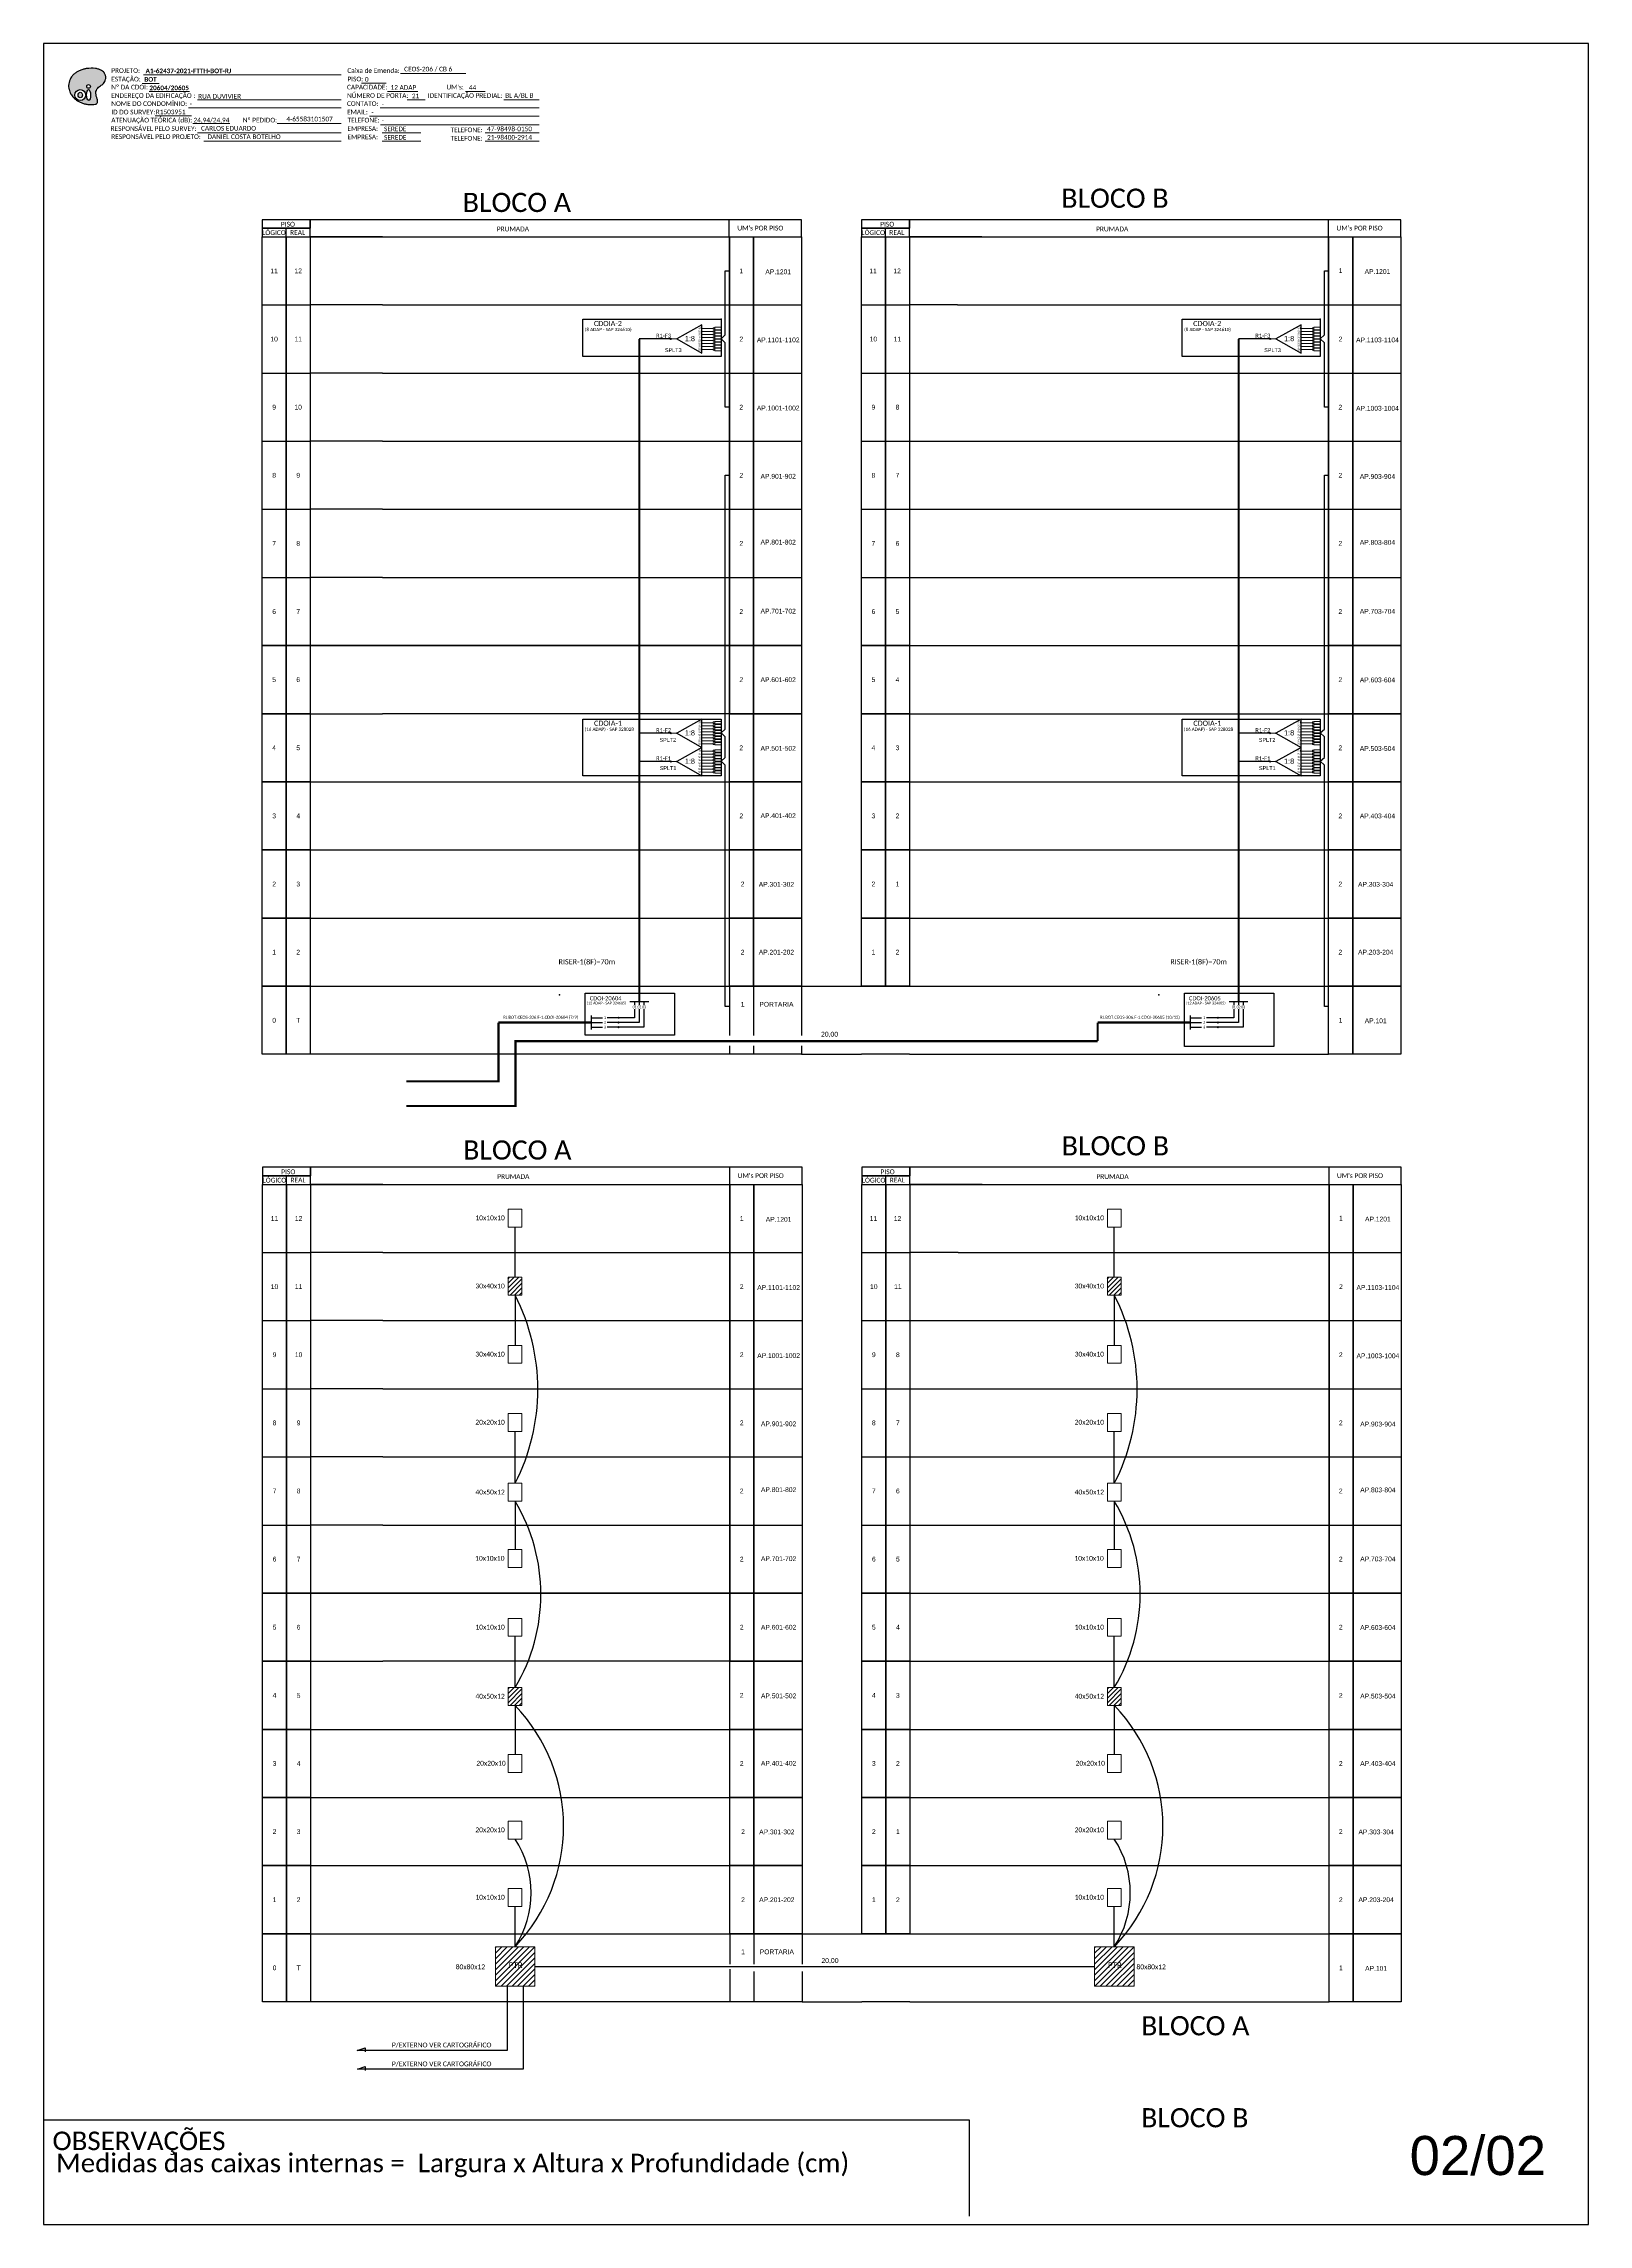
# Model space of a CAD drawing. Header units: inches. Extents: x 26733 to 28293, y 296242 to 297080.
# Drawn here: x 27699 to 28293, y 296242 to 297080 of the extents above; entities that cross this region are included whole.
import ezdxf
from ezdxf.enums import TextEntityAlignment as Align

# ---------------------------------------------------------------- set-up
doc = ezdxf.new("R2010")
doc.units = ezdxf.units.IN
doc.header["$MEASUREMENT"] = 0
doc.layers.get('0').update_dxf_attribs({"color": 252})
doc.styles.add('ARIAL', font='arial.ttf')
doc.styles.add('MtXpl_Calibri', font='calibri.ttf')
doc.styles.get("Standard").update_dxf_attribs({"font": 'arial.ttf'})
doc.styles.add('WMF-Calibri0', font='calibri.ttf')
doc.styles.add('WMF-Calibri1', font='calibrib.ttf')

# ---------------------------------------------------------------- blocks, each defined once
blk = doc.blocks.new('A$C415C251F')
at = {"color": 3}
blk.add_point((0, 0), dxfattribs=at)
blk = doc.blocks.new('LEG_CDOIA8_C-SPLT_ESQ')
at = {"color": 3, "extrusion": (0, 0, -1), "xscale": -1, "zscale": -1}
blk.add_blockref('A$C415C251F', (0, 0), dxfattribs=at)
at = {"color": 1, "style": 'WMF-Calibri0', "flags": 4}
blk.add_attdef('MODELO', text='', height=1.5, dxfattribs=at).set_placement((22.5, -4.5), align=Align.CENTER)
blk.add_attdef('CDO', (21.4, -2.6), '', height=2, dxfattribs=at)
at = {"style": 'ARIAL', "flags": 4}
blk.add_attdef('SPLITAGEM', text='', height=1.5, dxfattribs=at).set_placement((18.6, -12.6), align=Align.CENTER)
blk = doc.blocks.new('SPLT_1-8_SC-APC')
at = {"color": 1, "lineweight": 0}
blk.add_lwpolyline([(-17.04, -7.55), (-19.26, -7.55)], dxfattribs=at)
at = {"color": 1}
blk.add_lwpolyline([(-7.37, -2.1), (-17.04, -7.55), (-7.37, -13), (-7.37, -2.1)], dxfattribs=at)
at = {"color": 3, "lineweight": 0}
for points in [[(-2.99, -3.51), (-7.37, -3.51)], [(-7.37, -4.66), (-2.99, -4.66)], [(-7.37, -5.82), (-2.99, -5.82)], [(-7.37, -6.97), (-2.99, -6.97)], [(-7.37, -8.12), (-2.99, -8.12)], [(-2.41, -3.02), (-2.41, -4)], [(-2.41, -3.02), (0, -3.02)], [(-2.41, -4), (0, -4)], [(-2.41, -4.17), (-2.41, -5.16)], [(-2.41, -4.17), (0, -4.17)], [(-2.41, -5.16), (0, -5.16)], [(-2.41, -5.32), (-2.41, -6.31)], [(-2.41, -5.32), (0, -5.32)], [(-2.41, -6.31), (0, -6.31)], [(-2.41, -6.48), (-2.41, -7.46)], [(-2.41, -6.48), (0, -6.48)], [(-2.41, -7.46), (0, -7.46)], [(-2.41, -7.63), (-2.41, -8.62)], [(-2.41, -7.63), (0, -7.63)], [(-7.37, -9.28), (-2.99, -9.28)], [(-7.37, -10.43), (-2.99, -10.43)], [(-7.37, -11.58), (-2.99, -11.58)], [(-2.41, -8.62), (0, -8.62)], [(-2.41, -8.78), (-2.41, -9.77)], [(-2.41, -8.78), (0, -8.78)], [(-2.41, -9.77), (0, -9.77)], [(-2.41, -9.94), (-2.41, -10.92)], [(-2.41, -9.94), (0, -9.94)], [(-2.41, -10.92), (0, -10.92)], [(-2.41, -11.09), (-2.41, -12.08)], [(-2.41, -11.09), (0, -11.09)], [(-2.41, -12.08), (0, -12.08)]]:
    blk.add_lwpolyline(points, dxfattribs=at)
for points in [[(-2.99, -3.22), (-2.41, -3.22), (-2.41, -3.8), (-2.99, -3.8)], [(-2.99, -4.38), (-2.41, -4.38), (-2.41, -4.95), (-2.99, -4.95)], [(-2.99, -5.53), (-2.41, -5.53), (-2.41, -6.1), (-2.99, -6.1)], [(-2.99, -6.68), (-2.41, -6.68), (-2.41, -7.26), (-2.99, -7.26)], [(-2.99, -7.84), (-2.41, -7.84), (-2.41, -8.41), (-2.99, -8.41)], [(-2.99, -8.99), (-2.41, -8.99), (-2.41, -9.56), (-2.99, -9.56)], [(-2.99, -10.14), (-2.41, -10.14), (-2.41, -10.72), (-2.99, -10.72)], [(-2.99, -11.3), (-2.41, -11.3), (-2.41, -11.87), (-2.99, -11.87)]]:
    blk.add_lwpolyline(points, close=True, dxfattribs=at)
at = {"color": 1, "style": 'ARIAL'}
for s, height, p in [('1:8', 2, (-13.91, -8.4)), ('S1', 0.75, (-8.74, -3.78)), ('S2', 0.75, (-8.74, -4.97)), ('S3', 0.75, (-8.74, -6.18)), ('S4', 0.75, (-8.74, -7.36)), ('S5', 0.75, (-8.74, -8.57)), ('S6', 0.75, (-8.74, -9.69)), ('S7', 0.75, (-8.74, -10.78)), ('S8', 0.75, (-8.74, -11.9))]:
    blk.add_text(s, height=height, dxfattribs=at).set_placement(p)
blk = doc.blocks.new('OI')
h = blk.add_hatch(color=40)
edge = h.paths.add_edge_path()
edge.add_spline(control_points=[(4.35, -0.67), (3.92, -0.99), (3.26, -1.5), (2.81, -2.59), (2.9, -3.5), (3.06, -4.27), (3.31, -4.85), (3.37, -5.39), (3.4, -5.88), (3.2, -6.4), (2.54, -6.61), (1.65, -6.63), (0.55, -6.67), (-0.56, -6.42), (-1.61, -6.14), (-2.77, -5.61), (-3.92, -4.77), (-4.89, -3.7), (-5.34, -2.65), (-5.6, -1.94), (-5.85, -0.96), (-5.71, 0.47), (-5.1, 2.02), (-4.14, 3.02), (-3.3, 3.61), (-2.37, 4.16), (-1.36, 4.44), (-0.56, 4.7), (0.79, 4.85), (2.24, 4.97), (3.79, 4.57), (4.67, 4.21), (5.44, 3.65), (5.76, 2.99), (6.03, 2.21), (6.01, 1.46), (5.72, 0.64), (5.31, 0.08), (4.88, -0.38), (4.51, -0.55), (4.35, -0.67)], knot_values=[0, 0, 0, 0, 1.60434, 2.417191, 3.427595, 4.282808, 4.776746, 5.304182, 5.888771, 6.258406, 6.858137, 7.79129, 8.986195, 10.124242, 11.187857, 12.242908, 13.953784, 15.414161, 16.515391, 17.349188, 17.675853, 19.552021, 21.515531, 22.568638, 23.63245, 24.621084, 25.782718, 26.745347, 27.142653, 29.870543, 31.004649, 31.921532, 32.709589, 33.801391, 34.042471, 35.192333, 35.971461, 36.628871, 37.254359, 37.836911, 37.836911, 37.836911, 37.836911], degree=3, periodic=0)
h.paths.add_polyline_path([(1.13, -0.87, -1), (-0.04, -0.87, -1)], flags=16)
edge = h.paths.add_edge_path(flags=16)
edge.add_ellipse((0.56, -3.59), major_axis=(-0.02, 1.71), ratio=0.361305, start_angle=0, end_angle=360)
h.paths.add_polyline_path([(-0.36, -3.62, -1), (-3.8, -3.62, -1)], flags=16)
edge = h.paths.add_edge_path(flags=0)
edge.add_ellipse((-2.08, -3.62), major_axis=(0, 0.885), ratio=0.758294, start_angle=0, end_angle=360)
at = {"color": 40}
for centre, radius in [((-2.08, -3.62), 1.72), ((0.54, -0.87), 0.587)]:
    blk.add_circle(centre, radius, dxfattribs=at)
blk.add_ellipse((-2.08, -3.62), major_axis=(0, 0.885), ratio=0.758294, start_param=-3.141592653589791, end_param=3.141592653589791, dxfattribs=at)
blk.add_ellipse((0.56, -3.59), major_axis=(-0.02, 1.71), ratio=0.361305, dxfattribs=at)
at = {"color": 40, "start_tangent": (-0.800898, -0.598801), "end_tangent": (-0.800898, -0.598801)}
blk.add_spline([(4.35, -0.67), (3.2, -1.78), (2.9, -2.54), (2.92, -3.55), (3.12, -4.38), (3.28, -4.85), (3.37, -5.37), (3.35, -5.95), (3.2, -6.29), (2.66, -6.55), (1.73, -6.63), (0.54, -6.62), (-0.58, -6.41), (-1.6, -6.11), (-2.56, -5.67), (-3.95, -4.67), (-4.89, -3.56), (-5.37, -2.56), (-5.64, -1.78), (-5.72, -1.46), (-5.63, 0.42), (-4.84, 2.22), (-4.13, 2.99), (-3.27, 3.62), (-2.4, 4.09), (-1.3, 4.47), (-0.37, 4.72), (0.02, 4.77), (2.75, 4.8), (3.85, 4.53), (4.69, 4.16), (5.31, 3.68), (5.85, 2.73), (5.93, 2.5), (5.94, 1.35), (5.67, 0.62), (5.29, 0.08), (4.84, -0.36), (4.35, -0.67)], degree=3, dxfattribs=at)

msp = doc.modelspace()

# ---------------------------------------------------------------- hatches: boundary and pattern name
h = msp.add_hatch(color=3)
h.dxf.hatch_style = 1
edge = h.paths.add_edge_path()
edge.add_arc((27940.64, 296966.53), 0.205, 0, 360)
h = msp.add_hatch(color=3)
h.dxf.hatch_style = 1
edge = h.paths.add_edge_path()
edge.add_arc((28171.07, 296966.53), 0.205, 0, 360)
h = msp.add_hatch(color=3)
h.dxf.hatch_style = 1
edge = h.paths.add_edge_path()
edge.add_arc((27940.64, 296814.93), 0.205, 0, 360)
h = msp.add_hatch(color=3)
h.dxf.hatch_style = 1
edge = h.paths.add_edge_path()
edge.add_arc((28171.07, 296814.93), 0.205, 0, 360)
h = msp.add_hatch(color=3)
h.dxf.hatch_style = 1
edge = h.paths.add_edge_path()
edge.add_arc((27940.64, 296804.04), 0.205, 0, 360)
h = msp.add_hatch(color=3)
h.dxf.hatch_style = 1
edge = h.paths.add_edge_path()
edge.add_arc((28171.07, 296804.04), 0.205, 0, 360)
h = msp.add_hatch(color=3)
h.dxf.hatch_style = 1
edge = h.paths.add_edge_path()
edge.add_arc((27920.51, 296705.5), 0.205, 0, 360)
h = msp.add_hatch(color=3)
h.dxf.hatch_style = 1
edge = h.paths.add_edge_path()
edge.add_arc((27920.51, 296703.69), 0.205, 0, 360)
h = msp.add_hatch(color=3)
h.dxf.hatch_style = 1
edge = h.paths.add_edge_path()
edge.add_arc((27920.51, 296701.89), 0.205, 0, 360)
h = msp.add_hatch(color=3)
h.dxf.hatch_style = 1
edge = h.paths.add_edge_path()
edge.add_arc((28150.94, 296705.5), 0.205, 0, 360)
h = msp.add_hatch(color=3)
h.dxf.hatch_style = 1
edge = h.paths.add_edge_path()
edge.add_arc((28150.94, 296703.69), 0.205, 0, 360)
h = msp.add_hatch(color=3)
h.dxf.hatch_style = 1
edge = h.paths.add_edge_path()
edge.add_arc((28150.94, 296701.89), 0.205, 0, 360)
h = msp.add_hatch()
h.set_pattern_fill('ANSI31', color=1, scale=10)
h.set_pattern_definition([(45, (15690.5395, 294822.7384), (-0.88388348, 0.88388348), [])])
h.paths.add_polyline_path([(27883.36, 296605.73), (27878.06, 296605.73), (27878.06, 296598.84), (27883.36, 296598.84)])
h = msp.add_hatch()
h.set_pattern_fill('ANSI31', color=1, scale=10)
h.set_pattern_definition([(45, (15920.9702, 294822.7384), (-0.88388348, 0.88388348), [])])
h.paths.add_polyline_path([(28113.79, 296605.73), (28108.49, 296605.73), (28108.49, 296598.84), (28113.79, 296598.84)])
h = msp.add_hatch()
h.set_pattern_fill('ANSI31', color=1, scale=10)
h.set_pattern_definition([(45, (15690.5396, 294664.9927), (-0.88388348, 0.88388348), [])])
h.paths.add_polyline_path([(27883.36, 296447.99), (27878.06, 296447.99), (27878.06, 296441.09), (27883.36, 296441.09)])
h = msp.add_hatch()
h.set_pattern_fill('ANSI31', color=1, scale=10)
h.set_pattern_definition([(45, (15920.9702, 294664.9927), (-0.88388348, 0.88388348), [])])
h.paths.add_polyline_path([(28113.79, 296447.99), (28108.49, 296447.99), (28108.49, 296441.09), (28113.79, 296441.09)])
h = msp.add_hatch()
h.set_pattern_fill('ANSI31', color=1, scale=12, style=0)
h.set_pattern_definition([(45, (27139.5384, 295871.0232), (-1.0606602, 1.0606602), [])])
h.paths.add_polyline_path([(27888.3, 296348.29), (27873.13, 296348.29), (27873.13, 296333.15), (27888.3, 296333.15)])
h.paths.add_polyline_path([(27877.85, 296339.23), (27884.36, 296339.23), (27884.36, 296343.18), (27877.85, 296343.18)], flags=9)
h = msp.add_hatch()
h.set_pattern_fill('ANSI31', color=1, scale=12, style=0)
h.set_pattern_definition([(45, (27369.969, 295871.0232), (-1.0606602, 1.0606602), [])])
h.paths.add_polyline_path([(28118.73, 296348.29), (28103.56, 296348.29), (28103.56, 296333.15), (28118.73, 296333.15)])
h.paths.add_polyline_path([(28108.28, 296339.23), (28114.79, 296339.23), (28114.79, 296343.18), (28108.28, 296343.18)], flags=9)

# ---------------------------------------------------------------- linework, layer by layer
at = {"color": 0}
for p, q in [((27783.44, 297005.8), (27792.7, 297005.8)), ((27783.44, 296979.6), (27783.44, 297005.8)), ((27783.44, 297005.8), (27792.7, 297005.8)), ((27792.7, 297005.8), (27792.7, 296979.6)), ((27792.7, 297005.8), (27801.96, 297005.8)), ((27792.7, 296979.6), (27792.7, 297005.8)), ((27792.7, 297005.8), (27801.96, 297005.8)), ((27801.96, 297005.8), (27801.96, 296979.6)), ((27820.47, 297005.8), (27801.96, 297005.8)), ((27801.96, 297005.8), (27801.96, 296979.6)), ((27820.47, 297005.8), (27801.96, 297005.8)), ((27829.73, 297005.8), (27820.47, 297005.8)), ((27829.73, 297005.8), (27820.47, 297005.8)), ((27829.73, 297005.8), (27963.12, 297005.8)), ((27829.73, 297005.8), (27963.12, 297005.8)), ((27963.12, 297005.8), (27963.12, 296979.6)), ((27963.12, 297005.8), (27972.38, 297005.8)), ((27963.12, 296979.6), (27963.12, 297005.8)), ((27963.12, 297005.8), (27972.38, 297005.8)), ((27972.38, 297005.8), (27990.89, 297005.8)), ((27972.38, 296979.6), (27972.38, 297005.8)), ((27972.38, 297005.8), (27972.38, 296979.6)), ((27972.38, 297005.8), (27990.89, 297005.8)), ((27990.89, 297005.8), (27990.89, 296979.6)), ((28013.87, 297005.8), (28023.13, 297005.8)), ((28013.87, 296979.6), (28013.87, 297005.8)), ((28013.87, 297005.8), (28023.13, 297005.8)), ((28023.13, 297005.8), (28023.13, 296979.6)), ((28023.13, 297005.8), (28032.39, 297005.8)), ((28023.13, 296979.6), (28023.13, 297005.8)), ((28023.13, 297005.8), (28032.39, 297005.8)), ((28032.39, 297005.8), (28032.39, 296979.6)), ((28050.9, 297005.8), (28032.39, 297005.8)), ((28032.39, 297005.8), (28032.39, 296979.6)), ((28050.9, 297005.8), (28032.39, 297005.8)), ((28060.16, 297005.8), (28050.9, 297005.8)), ((28060.16, 297005.8), (28050.9, 297005.8)), ((28060.16, 297005.8), (28193.55, 297005.8)), ((28060.16, 297005.8), (28193.55, 297005.8)), ((28193.55, 297005.8), (28193.55, 296979.6)), ((28193.55, 297005.8), (28202.81, 297005.8)), ((28193.55, 296979.6), (28193.55, 297005.8)), ((28193.55, 297005.8), (28202.81, 297005.8)), ((28202.81, 297005.8), (28221.32, 297005.8)), ((28202.81, 296979.6), (28202.81, 297005.8)), ((28202.81, 297005.8), (28202.81, 296979.6)), ((28202.81, 297005.8), (28221.32, 297005.8)), ((28221.32, 297005.8), (28221.32, 296979.6)), ((27783.44, 296979.6), (27792.7, 296979.6)), ((27783.44, 296953.41), (27783.44, 296979.6)), ((27783.44, 296979.6), (27792.7, 296979.6)), ((27792.7, 296979.6), (27792.7, 296953.41)), ((27792.7, 296979.6), (27801.96, 296979.6)), ((27792.7, 296953.41), (27792.7, 296979.6)), ((27792.7, 296979.6), (27801.96, 296979.6)), ((27801.96, 296979.6), (27801.96, 296953.41)), ((27820.47, 296979.6), (27801.96, 296979.6)), ((27801.96, 296979.6), (27801.96, 296953.41)), ((27820.47, 296979.6), (27801.96, 296979.6)), ((27829.73, 296979.6), (27820.47, 296979.6)), ((27829.73, 296979.6), (27820.47, 296979.6)), ((27829.73, 296979.6), (27963.12, 296979.6)), ((27829.73, 296979.6), (27963.12, 296979.6)), ((27963.12, 296979.6), (27963.12, 296953.41)), ((27963.12, 296979.6), (27972.38, 296979.6)), ((27963.12, 296953.41), (27963.12, 296979.6)), ((27963.12, 296979.6), (27972.38, 296979.6)), ((27972.38, 296979.6), (27990.89, 296979.6)), ((27972.38, 296953.41), (27972.38, 296979.6)), ((27972.38, 296979.6), (27972.38, 296953.41)), ((27972.38, 296979.6), (27990.89, 296979.6)), ((27990.89, 296979.6), (27990.89, 296953.41)), ((28013.87, 296979.6), (28023.13, 296979.6)), ((28013.87, 296953.41), (28013.87, 296979.6)), ((28013.87, 296979.6), (28023.13, 296979.6)), ((28023.13, 296979.6), (28023.13, 296953.41)), ((28023.13, 296979.6), (28032.39, 296979.6)), ((28023.13, 296953.41), (28023.13, 296979.6)), ((28023.13, 296979.6), (28032.39, 296979.6)), ((28032.39, 296979.6), (28032.39, 296953.41)), ((28050.9, 296979.6), (28032.39, 296979.6)), ((28032.39, 296979.6), (28032.39, 296953.41)), ((28050.9, 296979.6), (28032.39, 296979.6)), ((28050.9, 296979.6), (28193.55, 296979.6)), ((28050.9, 296979.6), (28193.55, 296979.6)), ((28193.55, 296979.6), (28193.55, 296953.41)), ((28193.55, 296979.6), (28202.81, 296979.6)), ((28193.55, 296953.41), (28193.55, 296979.6)), ((28193.55, 296979.6), (28202.81, 296979.6)), ((28202.81, 296979.6), (28221.32, 296979.6)), ((28202.81, 296953.41), (28202.81, 296979.6)), ((28202.81, 296979.6), (28202.81, 296953.41)), ((28202.81, 296979.6), (28221.32, 296979.6)), ((28221.32, 296979.6), (28221.32, 296953.41)), ((27783.44, 296953.41), (27792.7, 296953.41)), ((27783.44, 296927.21), (27783.44, 296953.41)), ((27783.44, 296953.41), (27792.7, 296953.41)), ((27792.7, 296953.41), (27792.7, 296927.21)), ((27792.7, 296953.41), (27801.96, 296953.41)), ((27792.7, 296927.21), (27792.7, 296953.41)), ((27792.7, 296953.41), (27801.96, 296953.41)), ((27801.96, 296953.41), (27801.96, 296927.21)), ((27820.47, 296953.41), (27801.96, 296953.41)), ((27801.96, 296953.41), (27801.96, 296927.21)), ((27820.47, 296953.41), (27801.96, 296953.41)), ((27829.73, 296953.41), (27820.47, 296953.41)), ((27829.73, 296953.41), (27820.47, 296953.41)), ((27829.73, 296953.41), (27963.12, 296953.41)), ((27829.73, 296953.41), (27963.12, 296953.41)), ((27963.12, 296953.41), (27963.12, 296927.21)), ((27963.12, 296953.41), (27972.38, 296953.41)), ((27963.12, 296927.21), (27963.12, 296953.41)), ((27963.12, 296953.41), (27972.38, 296953.41)), ((27972.38, 296953.41), (27990.89, 296953.41)), ((27972.38, 296927.21), (27972.38, 296953.41)), ((27972.38, 296953.41), (27972.38, 296927.21)), ((27972.38, 296953.41), (27990.89, 296953.41)), ((27990.89, 296953.41), (27990.89, 296927.21)), ((28013.87, 296953.41), (28023.13, 296953.41)), ((28013.87, 296927.21), (28013.87, 296953.41)), ((28013.87, 296953.41), (28023.13, 296953.41)), ((28013.87, 296953.41), (28023.13, 296953.41)), ((28013.87, 296953.41), (28023.13, 296953.41)), ((28023.13, 296953.41), (28023.13, 296927.21)), ((28023.13, 296953.41), (28032.39, 296953.41)), ((28023.13, 296927.21), (28023.13, 296953.41)), ((28023.13, 296953.41), (28032.39, 296953.41)), ((28023.13, 296953.41), (28032.39, 296953.41)), ((28023.13, 296953.41), (28032.39, 296953.41)), ((28032.39, 296953.41), (28032.39, 296927.21)), ((28032.39, 296953.41), (28032.39, 296927.21)), ((28032.39, 296953.41), (28032.39, 296927.21)), ((28032.39, 296953.41), (28032.39, 296927.21)), ((28032.39, 296953.41), (28193.55, 296953.41)), ((28032.39, 296953.41), (28193.55, 296953.41)), ((28193.55, 296953.41), (28193.55, 296927.21)), ((28193.55, 296953.41), (28202.81, 296953.41)), ((28193.55, 296927.21), (28193.55, 296953.41)), ((28193.55, 296953.41), (28202.81, 296953.41)), ((28193.55, 296953.41), (28202.81, 296953.41)), ((28202.81, 296953.41), (28221.32, 296953.41)), ((28202.81, 296927.21), (28202.81, 296953.41)), ((28202.81, 296953.41), (28202.81, 296927.21)), ((28202.81, 296953.41), (28221.32, 296953.41)), ((28202.81, 296953.41), (28221.32, 296953.41)), ((28202.81, 296953.41), (28221.32, 296953.41)), ((28221.32, 296953.41), (28221.32, 296927.21)), ((27783.44, 296927.21), (27792.7, 296927.21)), ((27783.44, 296901.02), (27783.44, 296927.21)), ((27792.7, 296927.21), (27792.7, 296901.02)), ((27792.7, 296927.21), (27801.96, 296927.21)), ((27792.7, 296901.02), (27792.7, 296927.21)), ((27801.96, 296927.21), (27801.96, 296901.02)), ((27820.47, 296927.21), (27801.96, 296927.21)), ((27801.96, 296927.21), (27801.96, 296901.02)), ((27829.73, 296927.21), (27820.47, 296927.21)), ((27829.73, 296927.21), (27963.12, 296927.21)), ((27963.12, 296927.21), (27963.12, 296901.02)), ((27963.12, 296927.21), (27972.38, 296927.21)), ((27963.12, 296901.02), (27963.12, 296927.21)), ((27972.38, 296927.21), (27990.89, 296927.21)), ((27972.38, 296901.02), (27972.38, 296927.21)), ((27972.38, 296927.21), (27972.38, 296901.02)), ((27990.89, 296927.21), (27990.89, 296899.53)), ((28013.87, 296927.21), (28023.13, 296927.21)), ((28013.87, 296901.02), (28013.87, 296927.21)), ((28023.13, 296927.21), (28023.13, 296901.02)), ((28023.13, 296927.21), (28032.39, 296927.21)), ((28023.13, 296901.02), (28023.13, 296927.21)), ((28032.39, 296927.21), (28032.39, 296901.02)), ((28032.39, 296927.21), (28032.39, 296901.02)), ((28032.39, 296927.21), (28032.39, 296901.02)), ((28032.39, 296927.21), (28032.39, 296901.02)), ((28193.55, 296927.21), (28193.55, 296901.02)), ((28193.55, 296927.21), (28202.81, 296927.21)), ((28193.55, 296901.02), (28193.55, 296927.21)), ((28202.81, 296927.21), (28221.32, 296927.21)), ((28202.81, 296901.02), (28202.81, 296927.21)), ((28202.81, 296927.21), (28202.81, 296901.02)), ((28221.32, 296927.21), (28221.32, 296901.02)), ((27783.44, 296901.02), (27792.7, 296901.02)), ((27783.44, 296874.82), (27783.44, 296901.02)), ((27792.7, 296901.02), (27792.7, 296874.82)), ((27792.7, 296901.02), (27801.96, 296901.02)), ((27792.7, 296874.82), (27792.7, 296901.02)), ((27801.96, 296901.02), (27801.96, 296874.82)), ((27820.47, 296901.02), (27801.96, 296901.02)), ((27801.96, 296901.02), (27801.96, 296874.82)), ((27829.73, 296901.02), (27820.47, 296901.02)), ((27829.73, 296901.02), (27963.12, 296901.02)), ((27963.12, 296901.02), (27963.12, 296874.82)), ((27963.12, 296901.02), (27972.38, 296901.02)), ((27963.12, 296874.82), (27963.12, 296901.02)), ((27972.38, 296901.02), (27990.89, 296901.02)), ((27972.38, 296874.82), (27972.38, 296901.02)), ((27972.38, 296901.02), (27972.38, 296874.82)), ((27990.89, 296899.53), (27990.89, 296873.33)), ((28013.87, 296901.02), (28023.13, 296901.02)), ((28013.87, 296874.82), (28013.87, 296901.02)), ((28023.13, 296901.02), (28023.13, 296874.82)), ((28023.13, 296901.02), (28032.39, 296901.02)), ((28023.13, 296874.82), (28023.13, 296901.02)), ((28032.39, 296901.02), (28032.39, 296874.82)), ((28032.39, 296901.02), (28032.39, 296874.82)), ((28032.39, 296901.02), (28032.39, 296874.82)), ((28032.39, 296901.02), (28032.39, 296874.82)), ((28193.55, 296901.02), (28193.55, 296874.82)), ((28193.55, 296901.02), (28202.81, 296901.02)), ((28193.55, 296874.82), (28193.55, 296901.02)), ((28202.81, 296901.02), (28221.32, 296901.02)), ((28202.81, 296874.82), (28202.81, 296901.02)), ((28202.81, 296901.02), (28202.81, 296874.82)), ((28221.32, 296901.02), (28221.32, 296874.82)), ((27783.44, 296874.82), (27792.7, 296874.82)), ((27783.44, 296848.63), (27783.44, 296874.82)), ((27792.7, 296874.82), (27792.7, 296848.63)), ((27792.7, 296874.82), (27801.96, 296874.82)), ((27792.7, 296848.63), (27792.7, 296874.82)), ((27801.96, 296874.82), (27801.96, 296848.63)), ((27820.47, 296874.82), (27801.96, 296874.82)), ((27801.96, 296874.82), (27801.96, 296848.63)), ((27829.73, 296874.82), (27820.47, 296874.82)), ((27829.73, 296874.82), (27963.12, 296874.82)), ((27963.12, 296874.82), (27963.12, 296848.63)), ((27963.12, 296874.82), (27972.38, 296874.82)), ((27963.12, 296848.63), (27963.12, 296874.82)), ((27972.38, 296874.82), (27990.89, 296874.82)), ((27972.38, 296848.63), (27972.38, 296874.82)), ((27972.38, 296874.82), (27972.38, 296848.63)), ((27990.89, 296873.33), (27990.89, 296847.14)), ((28013.87, 296874.82), (28023.13, 296874.82)), ((28013.87, 296848.63), (28013.87, 296874.82)), ((28023.13, 296874.82), (28023.13, 296848.63)), ((28023.13, 296874.82), (28032.39, 296874.82)), ((28023.13, 296848.63), (28023.13, 296874.82)), ((28032.39, 296874.82), (28032.39, 296848.63)), ((28032.39, 296874.82), (28032.39, 296848.63)), ((28032.39, 296874.82), (28032.39, 296848.63)), ((28032.39, 296874.82), (28032.39, 296848.63)), ((28193.55, 296874.82), (28193.55, 296848.63)), ((28193.55, 296874.82), (28202.81, 296874.82)), ((28193.55, 296848.63), (28193.55, 296874.82)), ((28202.81, 296874.82), (28221.32, 296874.82)), ((28202.81, 296848.63), (28202.81, 296874.82)), ((28202.81, 296874.82), (28202.81, 296848.63)), ((28221.32, 296874.82), (28221.32, 296848.63)), ((27783.44, 296848.63), (27792.7, 296848.63)), ((27783.44, 296822.43), (27783.44, 296848.63)), ((27792.7, 296848.63), (27783.44, 296848.63)), ((27792.7, 296848.63), (27792.7, 296822.43)), ((27792.7, 296848.63), (27801.96, 296848.63)), ((27792.7, 296822.43), (27792.7, 296848.63)), ((27801.96, 296848.63), (27792.7, 296848.63)), ((27801.96, 296848.63), (27801.96, 296822.43)), ((27820.47, 296848.63), (27801.96, 296848.63)), ((27801.96, 296848.63), (27801.96, 296822.43)), ((27801.96, 296848.63), (27820.47, 296848.63)), ((27829.73, 296848.63), (27820.47, 296848.63)), ((27820.47, 296848.63), (27829.73, 296848.63)), ((27829.73, 296848.63), (27963.12, 296848.63)), ((27963.12, 296848.63), (27829.73, 296848.63)), ((27963.12, 296848.63), (27963.12, 296822.43)), ((27963.12, 296848.63), (27972.38, 296848.63)), ((27963.12, 296822.43), (27963.12, 296848.63)), ((27972.38, 296848.63), (27963.12, 296848.63)), ((27972.38, 296848.63), (27990.89, 296848.63)), ((27972.38, 296822.43), (27972.38, 296848.63)), ((27972.38, 296848.63), (27972.38, 296822.43)), ((27990.89, 296848.63), (27972.38, 296848.63)), ((27990.89, 296847.14), (27990.89, 296820.94)), ((28013.87, 296848.63), (28023.13, 296848.63)), ((28013.87, 296822.43), (28013.87, 296848.63)), ((28023.13, 296848.63), (28013.87, 296848.63)), ((28023.13, 296848.63), (28023.13, 296822.43)), ((28023.13, 296848.63), (28032.39, 296848.63)), ((28023.13, 296822.43), (28023.13, 296848.63)), ((28032.39, 296848.63), (28023.13, 296848.63)), ((28032.39, 296848.63), (28032.39, 296822.43)), ((28032.39, 296848.63), (28032.39, 296822.43)), ((28032.39, 296848.63), (28032.39, 296822.43)), ((28032.39, 296848.63), (28032.39, 296822.43)), ((28193.55, 296848.63), (28193.55, 296822.43)), ((28193.55, 296848.63), (28202.81, 296848.63)), ((28193.55, 296822.43), (28193.55, 296848.63)), ((28202.81, 296848.63), (28193.55, 296848.63)), ((28202.81, 296848.63), (28221.32, 296848.63)), ((28202.81, 296822.43), (28202.81, 296848.63)), ((28202.81, 296848.63), (28202.81, 296822.43)), ((28221.32, 296848.63), (28202.81, 296848.63)), ((28221.32, 296848.63), (28221.32, 296822.43)), ((27792.7, 296822.43), (27783.44, 296822.43)), ((27801.96, 296822.43), (27792.7, 296822.43)), ((27801.96, 296822.43), (27820.47, 296822.43)), ((27820.47, 296822.43), (27829.73, 296822.43)), ((27963.12, 296822.43), (27829.73, 296822.43)), ((27972.38, 296822.43), (27963.12, 296822.43)), ((27990.89, 296822.43), (27972.38, 296822.43)), ((28023.13, 296822.43), (28013.87, 296822.43)), ((28032.39, 296822.43), (28023.13, 296822.43)), ((28032.39, 296822.43), (28032.39, 296796.24)), ((28032.39, 296822.43), (28032.39, 296796.24)), ((28202.81, 296822.43), (28193.55, 296822.43)), ((28221.32, 296822.43), (28202.81, 296822.43)), ((28032.39, 296796.24), (28032.39, 296770.04)), ((28032.39, 296796.24), (28032.39, 296770.04)), ((28032.39, 296770.04), (28032.39, 296743.85)), ((28032.39, 296770.04), (28032.39, 296743.85)), ((28032.39, 296743.85), (28032.39, 296717.65)), ((28032.39, 296743.85), (28032.39, 296717.65)), ((27801.96, 296717.65), (27963.12, 296717.65)), ((27963.12, 296717.65), (27972.38, 296717.65)), ((27972.38, 296717.65), (27990.89, 296717.65)), ((28013.87, 296717.65), (28023.13, 296717.65)), ((28023.13, 296717.65), (28032.39, 296717.65)), ((27963.12, 296691.46), (27801.96, 296691.46)), ((27972.38, 296691.46), (27963.12, 296691.46)), ((27990.89, 296691.46), (27972.38, 296691.46)), ((28023.13, 296691.46), (28013.87, 296691.46)), ((28032.39, 296691.46), (28023.13, 296691.46)), ((28032.39, 296691.46), (28193.55, 296691.46)), ((27783.6, 296641.43), (27792.85, 296641.43)), ((27783.6, 296615.23), (27783.6, 296641.43)), ((27783.6, 296641.43), (27792.85, 296641.43)), ((27792.85, 296641.43), (27792.85, 296615.23)), ((27792.85, 296641.43), (27802.11, 296641.43)), ((27792.85, 296615.23), (27792.85, 296641.43)), ((27792.85, 296641.43), (27802.11, 296641.43)), ((27802.11, 296641.43), (27802.11, 296615.23)), ((27820.63, 296641.43), (27802.11, 296641.43)), ((27802.11, 296641.43), (27802.11, 296615.23)), ((27820.63, 296641.43), (27802.11, 296641.43)), ((27829.89, 296641.43), (27820.63, 296641.43)), ((27829.89, 296641.43), (27820.63, 296641.43)), ((27829.89, 296641.43), (27963.27, 296641.43)), ((27829.89, 296641.43), (27963.27, 296641.43)), ((27963.27, 296641.43), (27963.27, 296615.23)), ((27963.27, 296641.43), (27972.53, 296641.43)), ((27963.27, 296615.23), (27963.27, 296641.43)), ((27963.27, 296641.43), (27972.53, 296641.43)), ((27972.53, 296641.43), (27991.05, 296641.43)), ((27972.53, 296615.23), (27972.53, 296641.43)), ((27972.53, 296641.43), (27972.53, 296615.23)), ((27972.53, 296641.43), (27991.05, 296641.43)), ((27991.05, 296641.43), (27991.05, 296615.23)), ((28014.03, 296641.43), (28023.28, 296641.43)), ((28014.03, 296615.23), (28014.03, 296641.43)), ((28014.03, 296641.43), (28023.28, 296641.43)), ((28023.28, 296641.43), (28023.28, 296615.23)), ((28023.28, 296641.43), (28032.54, 296641.43)), ((28023.28, 296615.23), (28023.28, 296641.43)), ((28023.28, 296641.43), (28032.54, 296641.43)), ((28032.54, 296641.43), (28032.54, 296615.23)), ((28051.06, 296641.43), (28032.54, 296641.43)), ((28032.54, 296641.43), (28032.54, 296615.23)), ((28051.06, 296641.43), (28032.54, 296641.43)), ((28060.32, 296641.43), (28051.06, 296641.43)), ((28060.32, 296641.43), (28051.06, 296641.43)), ((28060.32, 296641.43), (28193.7, 296641.43)), ((28060.32, 296641.43), (28193.7, 296641.43)), ((28193.7, 296641.43), (28193.7, 296615.23)), ((28193.7, 296641.43), (28202.96, 296641.43)), ((28193.7, 296615.23), (28193.7, 296641.43)), ((28193.7, 296641.43), (28202.96, 296641.43)), ((28202.96, 296641.43), (28221.48, 296641.43)), ((28202.96, 296615.23), (28202.96, 296641.43)), ((28202.96, 296641.43), (28202.96, 296615.23)), ((28202.96, 296641.43), (28221.48, 296641.43)), ((28221.48, 296641.43), (28221.48, 296615.23)), ((27783.6, 296615.23), (27792.85, 296615.23)), ((27783.6, 296589.04), (27783.6, 296615.23)), ((27783.6, 296615.23), (27792.85, 296615.23)), ((27792.85, 296615.23), (27792.85, 296589.04)), ((27792.85, 296615.23), (27802.11, 296615.23)), ((27792.85, 296589.04), (27792.85, 296615.23)), ((27792.85, 296615.23), (27802.11, 296615.23)), ((27802.11, 296615.23), (27802.11, 296589.04)), ((27820.63, 296615.23), (27802.11, 296615.23)), ((27802.11, 296615.23), (27802.11, 296589.04)), ((27820.63, 296615.23), (27802.11, 296615.23)), ((27829.89, 296615.23), (27820.63, 296615.23)), ((27829.89, 296615.23), (27820.63, 296615.23)), ((27829.89, 296615.23), (27963.27, 296615.23)), ((27829.89, 296615.23), (27963.27, 296615.23)), ((27963.27, 296615.23), (27963.27, 296589.04)), ((27963.27, 296615.23), (27972.53, 296615.23)), ((27963.27, 296589.04), (27963.27, 296615.23)), ((27963.27, 296615.23), (27972.53, 296615.23)), ((27972.53, 296615.23), (27991.05, 296615.23)), ((27972.53, 296589.04), (27972.53, 296615.23)), ((27972.53, 296615.23), (27972.53, 296589.04)), ((27972.53, 296615.23), (27991.05, 296615.23)), ((27991.05, 296615.23), (27991.05, 296589.04)), ((28014.03, 296615.23), (28023.28, 296615.23)), ((28014.03, 296589.04), (28014.03, 296615.23)), ((28014.03, 296615.23), (28023.28, 296615.23)), ((28023.28, 296615.23), (28023.28, 296589.04)), ((28023.28, 296615.23), (28032.54, 296615.23)), ((28023.28, 296589.04), (28023.28, 296615.23)), ((28023.28, 296615.23), (28032.54, 296615.23)), ((28032.54, 296615.23), (28032.54, 296589.04)), ((28051.06, 296615.23), (28032.54, 296615.23)), ((28032.54, 296615.23), (28032.54, 296589.04)), ((28051.06, 296615.23), (28032.54, 296615.23)), ((28051.06, 296615.23), (28193.7, 296615.23)), ((28051.06, 296615.23), (28193.7, 296615.23)), ((28193.7, 296615.23), (28193.7, 296589.04)), ((28193.7, 296615.23), (28202.96, 296615.23)), ((28193.7, 296589.04), (28193.7, 296615.23)), ((28193.7, 296615.23), (28202.96, 296615.23)), ((28202.96, 296615.23), (28221.48, 296615.23)), ((28202.96, 296589.04), (28202.96, 296615.23)), ((28202.96, 296615.23), (28202.96, 296589.04)), ((28202.96, 296615.23), (28221.48, 296615.23)), ((28221.48, 296615.23), (28221.48, 296589.04)), ((27783.6, 296589.04), (27792.85, 296589.04)), ((27783.6, 296562.84), (27783.6, 296589.04)), ((27783.6, 296589.04), (27792.85, 296589.04)), ((27792.85, 296589.04), (27792.85, 296562.84)), ((27792.85, 296589.04), (27802.11, 296589.04)), ((27792.85, 296562.84), (27792.85, 296589.04)), ((27792.85, 296589.04), (27802.11, 296589.04)), ((27802.11, 296589.04), (27802.11, 296562.84)), ((27820.63, 296589.04), (27802.11, 296589.04)), ((27802.11, 296589.04), (27802.11, 296562.84)), ((27820.63, 296589.04), (27802.11, 296589.04)), ((27829.89, 296589.04), (27820.63, 296589.04)), ((27829.89, 296589.04), (27820.63, 296589.04)), ((27829.89, 296589.04), (27963.27, 296589.04)), ((27829.89, 296589.04), (27963.27, 296589.04)), ((27963.27, 296589.04), (27963.27, 296562.84)), ((27963.27, 296589.04), (27972.53, 296589.04)), ((27963.27, 296562.84), (27963.27, 296589.04)), ((27963.27, 296589.04), (27972.53, 296589.04)), ((27972.53, 296589.04), (27991.05, 296589.04)), ((27972.53, 296562.84), (27972.53, 296589.04)), ((27972.53, 296589.04), (27972.53, 296562.84)), ((27972.53, 296589.04), (27991.05, 296589.04)), ((27991.05, 296589.04), (27991.05, 296562.84)), ((28014.03, 296589.04), (28023.28, 296589.04)), ((28014.03, 296562.84), (28014.03, 296589.04)), ((28014.03, 296589.04), (28023.28, 296589.04)), ((28014.03, 296589.04), (28023.28, 296589.04)), ((28014.03, 296589.04), (28023.28, 296589.04)), ((28023.28, 296589.04), (28023.28, 296562.84)), ((28023.28, 296589.04), (28032.54, 296589.04)), ((28023.28, 296562.84), (28023.28, 296589.04)), ((28023.28, 296589.04), (28032.54, 296589.04)), ((28023.28, 296589.04), (28032.54, 296589.04)), ((28023.28, 296589.04), (28032.54, 296589.04)), ((28032.54, 296589.04), (28032.54, 296562.84)), ((28032.54, 296589.04), (28032.54, 296562.84)), ((28032.54, 296589.04), (28032.54, 296562.84)), ((28032.54, 296589.04), (28032.54, 296562.84)), ((28032.54, 296589.04), (28193.7, 296589.04)), ((28032.54, 296589.04), (28193.7, 296589.04)), ((28193.7, 296589.04), (28193.7, 296562.84)), ((28193.7, 296589.04), (28202.96, 296589.04)), ((28193.7, 296562.84), (28193.7, 296589.04)), ((28193.7, 296589.04), (28202.96, 296589.04)), ((28193.7, 296589.04), (28202.96, 296589.04)), ((28202.96, 296589.04), (28221.48, 296589.04)), ((28202.96, 296562.84), (28202.96, 296589.04)), ((28202.96, 296589.04), (28202.96, 296562.84)), ((28202.96, 296589.04), (28221.48, 296589.04)), ((28202.96, 296589.04), (28221.48, 296589.04)), ((28202.96, 296589.04), (28221.48, 296589.04)), ((28221.48, 296589.04), (28221.48, 296562.84)), ((27783.6, 296562.84), (27792.85, 296562.84)), ((27783.6, 296536.65), (27783.6, 296562.84)), ((27792.85, 296562.84), (27792.85, 296536.65)), ((27792.85, 296562.84), (27802.11, 296562.84)), ((27792.85, 296536.65), (27792.85, 296562.84)), ((27802.11, 296562.84), (27802.11, 296536.65)), ((27820.63, 296562.84), (27802.11, 296562.84)), ((27802.11, 296562.84), (27802.11, 296536.65)), ((27829.89, 296562.84), (27820.63, 296562.84)), ((27829.89, 296562.84), (27963.27, 296562.84)), ((27963.27, 296562.84), (27963.27, 296536.65)), ((27963.27, 296562.84), (27972.53, 296562.84)), ((27963.27, 296536.65), (27963.27, 296562.84)), ((27972.53, 296562.84), (27991.05, 296562.84)), ((27972.53, 296536.65), (27972.53, 296562.84)), ((27972.53, 296562.84), (27972.53, 296536.65)), ((27991.05, 296562.84), (27991.05, 296535.16)), ((28014.03, 296562.84), (28023.28, 296562.84)), ((28014.03, 296536.65), (28014.03, 296562.84)), ((28023.28, 296562.84), (28023.28, 296536.65)), ((28023.28, 296562.84), (28032.54, 296562.84)), ((28023.28, 296536.65), (28023.28, 296562.84)), ((28032.54, 296562.84), (28032.54, 296536.65)), ((28032.54, 296562.84), (28032.54, 296536.65)), ((28032.54, 296562.84), (28032.54, 296536.65)), ((28032.54, 296562.84), (28032.54, 296536.65)), ((28193.7, 296562.84), (28193.7, 296536.65)), ((28193.7, 296562.84), (28202.96, 296562.84)), ((28193.7, 296536.65), (28193.7, 296562.84)), ((28202.96, 296562.84), (28221.48, 296562.84)), ((28202.96, 296536.65), (28202.96, 296562.84)), ((28202.96, 296562.84), (28202.96, 296536.65)), ((28221.48, 296562.84), (28221.48, 296536.65)), ((27783.6, 296536.65), (27792.85, 296536.65)), ((27783.6, 296510.45), (27783.6, 296536.65)), ((27792.85, 296536.65), (27792.85, 296510.45)), ((27792.85, 296536.65), (27802.11, 296536.65)), ((27792.85, 296510.45), (27792.85, 296536.65)), ((27802.11, 296536.65), (27802.11, 296510.45)), ((27820.63, 296536.65), (27802.11, 296536.65)), ((27802.11, 296536.65), (27802.11, 296510.45)), ((27829.89, 296536.65), (27820.63, 296536.65)), ((27829.89, 296536.65), (27963.27, 296536.65)), ((27963.27, 296536.65), (27963.27, 296510.45)), ((27963.27, 296536.65), (27972.53, 296536.65)), ((27963.27, 296510.45), (27963.27, 296536.65)), ((27972.53, 296536.65), (27991.05, 296536.65)), ((27972.53, 296510.45), (27972.53, 296536.65)), ((27972.53, 296536.65), (27972.53, 296510.45)), ((27991.05, 296535.16), (27991.05, 296508.96)), ((28014.03, 296536.65), (28023.28, 296536.65)), ((28014.03, 296510.45), (28014.03, 296536.65)), ((28023.28, 296536.65), (28023.28, 296510.45)), ((28023.28, 296536.65), (28032.54, 296536.65)), ((28023.28, 296510.45), (28023.28, 296536.65)), ((28032.54, 296536.65), (28032.54, 296510.45)), ((28032.54, 296536.65), (28032.54, 296510.45)), ((28032.54, 296536.65), (28032.54, 296510.45)), ((28032.54, 296536.65), (28032.54, 296510.45)), ((28193.7, 296536.65), (28193.7, 296510.45)), ((28193.7, 296536.65), (28202.96, 296536.65)), ((28193.7, 296510.45), (28193.7, 296536.65)), ((28202.96, 296536.65), (28221.48, 296536.65)), ((28202.96, 296510.45), (28202.96, 296536.65)), ((28202.96, 296536.65), (28202.96, 296510.45)), ((28221.48, 296536.65), (28221.48, 296510.45)), ((27783.6, 296510.45), (27792.85, 296510.45)), ((27783.6, 296484.26), (27783.6, 296510.45)), ((27792.85, 296510.45), (27792.85, 296484.26)), ((27792.85, 296510.45), (27802.11, 296510.45)), ((27792.85, 296484.26), (27792.85, 296510.45)), ((27802.11, 296510.45), (27802.11, 296484.26)), ((27820.63, 296510.45), (27802.11, 296510.45)), ((27802.11, 296510.45), (27802.11, 296484.26)), ((27829.89, 296510.45), (27820.63, 296510.45)), ((27829.89, 296510.45), (27963.27, 296510.45)), ((27963.27, 296510.45), (27963.27, 296484.26)), ((27963.27, 296510.45), (27972.53, 296510.45)), ((27963.27, 296484.26), (27963.27, 296510.45)), ((27972.53, 296510.45), (27991.05, 296510.45)), ((27972.53, 296484.26), (27972.53, 296510.45)), ((27972.53, 296510.45), (27972.53, 296484.26)), ((27991.05, 296508.96), (27991.05, 296482.77)), ((28014.03, 296510.45), (28023.28, 296510.45)), ((28014.03, 296484.26), (28014.03, 296510.45)), ((28023.28, 296510.45), (28023.28, 296484.26)), ((28023.28, 296510.45), (28032.54, 296510.45)), ((28023.28, 296484.26), (28023.28, 296510.45)), ((28032.54, 296510.45), (28032.54, 296484.26)), ((28032.54, 296510.45), (28032.54, 296484.26)), ((28032.54, 296510.45), (28032.54, 296484.26)), ((28032.54, 296510.45), (28032.54, 296484.26)), ((28193.7, 296510.45), (28193.7, 296484.26)), ((28193.7, 296510.45), (28202.96, 296510.45)), ((28193.7, 296484.26), (28193.7, 296510.45)), ((28202.96, 296510.45), (28221.48, 296510.45)), ((28202.96, 296484.26), (28202.96, 296510.45)), ((28202.96, 296510.45), (28202.96, 296484.26)), ((28221.48, 296510.45), (28221.48, 296484.26)), ((27783.6, 296484.26), (27792.85, 296484.26)), ((27783.6, 296458.06), (27783.6, 296484.26)), ((27792.85, 296484.26), (27783.6, 296484.26)), ((27792.85, 296484.26), (27792.85, 296458.06)), ((27792.85, 296484.26), (27802.11, 296484.26)), ((27792.85, 296458.06), (27792.85, 296484.26)), ((27802.11, 296484.26), (27792.85, 296484.26)), ((27802.11, 296484.26), (27802.11, 296458.06)), ((27820.63, 296484.26), (27802.11, 296484.26)), ((27802.11, 296484.26), (27802.11, 296458.06)), ((27802.11, 296484.26), (27820.63, 296484.26)), ((27829.89, 296484.26), (27820.63, 296484.26)), ((27820.63, 296484.26), (27829.89, 296484.26)), ((27829.89, 296484.26), (27963.27, 296484.26)), ((27963.27, 296484.26), (27829.89, 296484.26)), ((27963.27, 296484.26), (27963.27, 296458.06)), ((27963.27, 296484.26), (27972.53, 296484.26)), ((27963.27, 296458.06), (27963.27, 296484.26)), ((27972.53, 296484.26), (27963.27, 296484.26)), ((27972.53, 296484.26), (27991.05, 296484.26)), ((27972.53, 296458.06), (27972.53, 296484.26)), ((27972.53, 296484.26), (27972.53, 296458.06)), ((27991.05, 296484.26), (27972.53, 296484.26)), ((28014.03, 296484.26), (28023.28, 296484.26)), ((28014.03, 296458.06), (28014.03, 296484.26)), ((28023.28, 296484.26), (28014.03, 296484.26)), ((28023.28, 296484.26), (28023.28, 296458.06)), ((28023.28, 296484.26), (28032.54, 296484.26)), ((28023.28, 296458.06), (28023.28, 296484.26)), ((28032.54, 296484.26), (28023.28, 296484.26)), ((28032.54, 296484.26), (28032.54, 296458.06)), ((28032.54, 296484.26), (28032.54, 296458.06)), ((28032.54, 296484.26), (28032.54, 296458.06)), ((28032.54, 296484.26), (28032.54, 296458.06)), ((28193.7, 296484.26), (28193.7, 296458.06)), ((28193.7, 296484.26), (28202.96, 296484.26)), ((28193.7, 296458.06), (28193.7, 296484.26)), ((28202.96, 296484.26), (28193.7, 296484.26)), ((28202.96, 296484.26), (28221.48, 296484.26)), ((28202.96, 296458.06), (28202.96, 296484.26)), ((28202.96, 296484.26), (28202.96, 296458.06)), ((28221.48, 296484.26), (28202.96, 296484.26)), ((28221.48, 296484.26), (28221.48, 296458.06)), ((27991.05, 296482.77), (27991.05, 296456.57)), ((27792.85, 296458.06), (27783.6, 296458.06)), ((27802.11, 296458.06), (27792.85, 296458.06)), ((27802.11, 296458.06), (27820.63, 296458.06)), ((27820.63, 296458.06), (27829.89, 296458.06)), ((27963.27, 296458.06), (27829.89, 296458.06)), ((27972.53, 296458.06), (27963.27, 296458.06)), ((27991.05, 296458.06), (27972.53, 296458.06)), ((28023.28, 296458.06), (28014.03, 296458.06)), ((28032.54, 296458.06), (28023.28, 296458.06)), ((28032.54, 296458.06), (28032.54, 296431.87)), ((28032.54, 296458.06), (28032.54, 296431.87)), ((28202.96, 296458.06), (28193.7, 296458.06)), ((28221.48, 296458.06), (28202.96, 296458.06)), ((28032.54, 296431.87), (28032.54, 296405.67)), ((28032.54, 296431.87), (28032.54, 296405.67)), ((28032.54, 296405.67), (28032.54, 296379.48)), ((28032.54, 296405.67), (28032.54, 296379.48)), ((28032.54, 296379.48), (28032.54, 296353.28)), ((28032.54, 296379.48), (28032.54, 296353.28)), ((27802.11, 296353.28), (27963.27, 296353.28)), ((27963.27, 296353.28), (27972.53, 296353.28)), ((27972.53, 296353.28), (27991.05, 296353.28)), ((28014.03, 296353.28), (28023.28, 296353.28)), ((28023.28, 296353.28), (28032.54, 296353.28)), ((27963.27, 296327.09), (27802.11, 296327.09)), ((27972.53, 296327.09), (27963.27, 296327.09)), ((27991.05, 296327.09), (27972.53, 296327.09)), ((28023.28, 296327.09), (28014.03, 296327.09)), ((28032.54, 296327.09), (28023.28, 296327.09)), ((28032.54, 296327.09), (28193.7, 296327.09))]:
    msp.add_line(p, q, dxfattribs=at)
at = {"color": 5}
for p, q in [((27924.87, 296711.73), (27932.09, 296711.73)), ((28155.3, 296711.73), (28162.52, 296711.73))]:
    msp.add_line(p, q, dxfattribs=at)
at = {"color": 0}
for points in [[(28293.43, 296241.54), (28293.43, 297080.1), (27699.43, 297080.1), (27699.43, 296241.54), (28293.43, 296241.54)], [(27801.96, 297005.8), (27990.89, 297005.8), (27990.89, 297012.37), (27801.96, 297012.37), (27801.96, 297012.37), (27801.96, 297009.08)], [(27963.1, 297005.8), (27963.1, 297012.37)], [(28032.39, 297005.8), (28221.32, 297005.8), (28221.32, 297012.37), (28032.39, 297012.37), (28032.39, 297012.37), (28032.39, 297009.08)], [(28193.54, 297005.8), (28193.54, 297012.37)], [(27792.7, 297005.8), (27792.7, 297009.08)], [(28023.13, 297005.8), (28023.13, 297009.08)], [(28032.39, 296927.21), (28193.55, 296927.21)], [(28032.39, 296901.02), (28193.55, 296901.02)], [(28032.39, 296874.82), (28193.55, 296874.82)], [(28032.39, 296848.63), (28193.55, 296848.63)], [(28032.39, 296822.43), (28193.55, 296822.43)], [(27801.96, 296796.24), (27963.12, 296796.24)], [(28032.39, 296796.24), (28193.55, 296796.24)], [(27801.96, 296770.04), (27963.12, 296770.04)], [(28032.39, 296770.04), (28193.55, 296770.04)], [(27801.96, 296743.85), (27963.12, 296743.85)], [(28032.39, 296743.85), (28193.55, 296743.85)], [(27963.12, 296717.65), (27963.12, 296698.64)], [(27972.38, 296717.65), (27972.38, 296698.64)], [(27990.89, 296717.65), (28013.87, 296717.65)], [(27990.89, 296717.65), (27990.89, 296698.64)], [(28032.39, 296717.65), (28193.55, 296717.65)], [(27963.12, 296694.66), (27963.12, 296691.46)], [(27972.38, 296694.66), (27972.38, 296691.46)], [(27990.89, 296694.66), (27990.89, 296691.46)], [(27990.89, 296691.46), (28013.87, 296691.46)], [(27792.85, 296641.43), (27792.85, 296644.72)], [(27802.11, 296641.43), (27991.05, 296641.43), (27991.05, 296648.01), (27802.11, 296648.01), (27802.11, 296648.01), (27802.11, 296644.72)], [(27963.26, 296641.43), (27963.26, 296648.01)], [(28023.28, 296641.43), (28023.28, 296644.72)], [(28032.54, 296641.43), (28221.48, 296641.43), (28221.48, 296648.01), (28032.54, 296648.01), (28032.54, 296648.01), (28032.54, 296644.72)], [(28193.69, 296641.43), (28193.69, 296648.01)], [(27880.71, 296605.73), (27880.71, 296625.03)], [(28111.14, 296605.73), (28111.14, 296625.03)], [(28032.54, 296562.84), (28193.7, 296562.84)], [(28032.54, 296536.65), (28193.7, 296536.65)], [(28032.54, 296510.45), (28193.7, 296510.45)], [(28032.54, 296484.26), (28193.7, 296484.26)], [(28032.54, 296458.06), (28193.7, 296458.06)], [(27802.11, 296431.87), (27963.27, 296431.87)], [(28032.54, 296431.87), (28193.7, 296431.87)], [(27802.11, 296405.67), (27963.27, 296405.67)], [(28032.54, 296405.67), (28193.7, 296405.67)], [(27802.11, 296379.48), (27963.27, 296379.48)], [(28032.54, 296379.48), (28193.7, 296379.48)], [(27963.27, 296353.28), (27963.27, 296341.55)], [(27972.53, 296353.28), (27972.53, 296341.55)], [(27991.05, 296353.28), (28014.03, 296353.28)], [(27991.05, 296353.28), (27991.05, 296341.55)], [(28032.54, 296353.28), (28193.7, 296353.28)], [(27963.27, 296339.66), (27963.27, 296327.09)], [(27972.53, 296338.82), (27972.53, 296327.09)], [(27991.05, 296338.82), (27991.05, 296327.09)], [(27991.05, 296327.09), (28014.03, 296327.09)], [(27699.43, 296281.74), (28055.37, 296281.74)]]:
    msp.add_lwpolyline(points, dxfattribs=at)
at = {"color": 7, "lineweight": 0}
for points in [[(27737.33, 297064.8), (27743.88, 297064.8)], [(27737.85, 297068.08), (27813.82, 297068.08)], [(27739.99, 297061.73), (27755.56, 297061.73)], [(27821.62, 297064.84), (27831.1, 297064.84)], [(27831.67, 297061.73), (27843.28, 297061.73)], [(27836.66, 297068.57), (27861.79, 297068.57)], [(27861.61, 297061.73), (27869.27, 297061.73)], [(27755.15, 297055.38), (27813.82, 297055.38)], [(27758.56, 297058.49), (27813.82, 297058.49)], [(27828.78, 297055.38), (27890.01, 297055.38)], [(27839.25, 297058.49), (27846.19, 297058.49)], [(27876.42, 297058.49), (27889.98, 297058.49)], [(27742.31, 297052.32), (27756.26, 297052.32)], [(27756.85, 297049.35), (27770.99, 297049.35)], [(27758.56, 297045.8), (27813.82, 297045.8)], [(27789.18, 297049.36), (27813.67, 297049.36)], [(27789.68, 297049.36), (27813.83, 297049.36)], [(27824.74, 297052.15), (27890.01, 297052.15)], [(27829.03, 297048.91), (27890.01, 297048.91)], [(27829.64, 297045.8), (27844.43, 297045.8)], [(27869.24, 297045.8), (27890.01, 297045.8)], [(27761.05, 297042.56), (27813.82, 297042.56)], [(27829.64, 297042.56), (27844.43, 297042.56)], [(27869.24, 297042.56), (27890.01, 297042.56)]]:
    msp.add_lwpolyline(points, dxfattribs=at)
at = {"color": 0}
for points in [[(27783.44, 297009.08), (27801.96, 297009.08), (27801.96, 297012.37), (27783.44, 297012.37)], [(28013.87, 297009.08), (28032.39, 297009.08), (28032.39, 297012.37), (28013.87, 297012.37)], [(27783.44, 297005.8), (27801.96, 297005.8), (27801.96, 297009.08), (27783.44, 297009.08)], [(28013.87, 297005.8), (28032.39, 297005.8), (28032.39, 297009.08), (28013.87, 297009.08)], [(27783.44, 296822.43), (27792.7, 296822.43), (27792.7, 296796.24), (27783.44, 296796.24)], [(27792.7, 296822.43), (27801.96, 296822.43), (27801.96, 296796.24), (27792.7, 296796.24)], [(27963.12, 296822.43), (27972.38, 296822.43), (27972.38, 296796.24), (27963.12, 296796.24)], [(27972.38, 296822.43), (27990.89, 296822.43), (27990.89, 296796.24), (27972.38, 296796.24)], [(28013.87, 296822.43), (28023.13, 296822.43), (28023.13, 296796.24), (28013.87, 296796.24)], [(28023.13, 296822.43), (28032.39, 296822.43), (28032.39, 296796.24), (28023.13, 296796.24)], [(28193.55, 296822.43), (28202.81, 296822.43), (28202.81, 296796.24), (28193.55, 296796.24)], [(28202.81, 296822.43), (28221.32, 296822.43), (28221.32, 296796.24), (28202.81, 296796.24)], [(27783.44, 296796.24), (27792.7, 296796.24), (27792.7, 296770.04), (27783.44, 296770.04)], [(27792.7, 296796.24), (27801.96, 296796.24), (27801.96, 296770.04), (27792.7, 296770.04)], [(27963.12, 296796.24), (27972.38, 296796.24), (27972.38, 296770.04), (27963.12, 296770.04)], [(27972.38, 296796.24), (27990.89, 296796.24), (27990.89, 296770.04), (27972.38, 296770.04)], [(28013.87, 296796.24), (28023.13, 296796.24), (28023.13, 296770.04), (28013.87, 296770.04)], [(28023.13, 296796.24), (28032.39, 296796.24), (28032.39, 296770.04), (28023.13, 296770.04)], [(28193.55, 296796.24), (28202.81, 296796.24), (28202.81, 296770.04), (28193.55, 296770.04)], [(28202.81, 296796.24), (28221.32, 296796.24), (28221.32, 296770.04), (28202.81, 296770.04)], [(27783.44, 296770.04), (27792.7, 296770.04), (27792.7, 296743.85), (27783.44, 296743.85)], [(27792.7, 296770.04), (27801.96, 296770.04), (27801.96, 296743.85), (27792.7, 296743.85)], [(27963.12, 296770.04), (27972.38, 296770.04), (27972.38, 296743.85), (27963.12, 296743.85)], [(27972.38, 296770.04), (27990.89, 296770.04), (27990.89, 296743.85), (27972.38, 296743.85)], [(28013.87, 296770.04), (28023.13, 296770.04), (28023.13, 296743.85), (28013.87, 296743.85)], [(28023.13, 296770.04), (28032.39, 296770.04), (28032.39, 296743.85), (28023.13, 296743.85)], [(28193.55, 296770.04), (28202.81, 296770.04), (28202.81, 296743.85), (28193.55, 296743.85)], [(28202.81, 296770.04), (28221.32, 296770.04), (28221.32, 296743.85), (28202.81, 296743.85)], [(27783.44, 296743.85), (27792.7, 296743.85), (27792.7, 296717.65), (27783.44, 296717.65)], [(27792.7, 296743.85), (27801.96, 296743.85), (27801.96, 296717.65), (27792.7, 296717.65)], [(27963.12, 296743.85), (27972.38, 296743.85), (27972.38, 296717.65), (27963.12, 296717.65)], [(27972.38, 296743.85), (27990.89, 296743.85), (27990.89, 296717.65), (27972.38, 296717.65)], [(28013.87, 296743.85), (28023.13, 296743.85), (28023.13, 296717.65), (28013.87, 296717.65)], [(28023.13, 296743.85), (28032.39, 296743.85), (28032.39, 296717.65), (28023.13, 296717.65)], [(28193.55, 296743.85), (28202.81, 296743.85), (28202.81, 296717.65), (28193.55, 296717.65)], [(28202.81, 296743.85), (28221.32, 296743.85), (28221.32, 296717.65), (28202.81, 296717.65)], [(27783.44, 296717.65), (27792.7, 296717.65), (27792.7, 296691.46), (27783.44, 296691.46)], [(27792.7, 296717.65), (27801.96, 296717.65), (27801.96, 296691.46), (27792.7, 296691.46)], [(28193.55, 296717.65), (28202.81, 296717.65), (28202.81, 296691.46), (28193.55, 296691.46)], [(28202.81, 296717.65), (28221.32, 296717.65), (28221.32, 296691.46), (28202.81, 296691.46)], [(27783.6, 296644.72), (27802.11, 296644.72), (27802.11, 296648.01), (27783.6, 296648.01)], [(27783.6, 296641.43), (27802.11, 296641.43), (27802.11, 296644.72), (27783.6, 296644.72)], [(28014.03, 296644.72), (28032.54, 296644.72), (28032.54, 296648.01), (28014.03, 296648.01)], [(28014.03, 296641.43), (28032.54, 296641.43), (28032.54, 296644.72), (28014.03, 296644.72)], [(27783.6, 296458.06), (27792.85, 296458.06), (27792.85, 296431.87), (27783.6, 296431.87)], [(27792.85, 296458.06), (27802.11, 296458.06), (27802.11, 296431.87), (27792.85, 296431.87)], [(27963.27, 296458.06), (27972.53, 296458.06), (27972.53, 296431.87), (27963.27, 296431.87)], [(27972.53, 296458.06), (27991.05, 296458.06), (27991.05, 296431.87), (27972.53, 296431.87)], [(28014.03, 296458.06), (28023.28, 296458.06), (28023.28, 296431.87), (28014.03, 296431.87)], [(28023.28, 296458.06), (28032.54, 296458.06), (28032.54, 296431.87), (28023.28, 296431.87)], [(28193.7, 296458.06), (28202.96, 296458.06), (28202.96, 296431.87), (28193.7, 296431.87)], [(28202.96, 296458.06), (28221.48, 296458.06), (28221.48, 296431.87), (28202.96, 296431.87)], [(27783.6, 296431.87), (27792.85, 296431.87), (27792.85, 296405.67), (27783.6, 296405.67)], [(27792.85, 296431.87), (27802.11, 296431.87), (27802.11, 296405.67), (27792.85, 296405.67)], [(27963.27, 296431.87), (27972.53, 296431.87), (27972.53, 296405.67), (27963.27, 296405.67)], [(27972.53, 296431.87), (27991.05, 296431.87), (27991.05, 296405.67), (27972.53, 296405.67)], [(28014.03, 296431.87), (28023.28, 296431.87), (28023.28, 296405.67), (28014.03, 296405.67)], [(28023.28, 296431.87), (28032.54, 296431.87), (28032.54, 296405.67), (28023.28, 296405.67)], [(28193.7, 296431.87), (28202.96, 296431.87), (28202.96, 296405.67), (28193.7, 296405.67)], [(28202.96, 296431.87), (28221.48, 296431.87), (28221.48, 296405.67), (28202.96, 296405.67)], [(27783.6, 296405.67), (27792.85, 296405.67), (27792.85, 296379.48), (27783.6, 296379.48)], [(27792.85, 296405.67), (27802.11, 296405.67), (27802.11, 296379.48), (27792.85, 296379.48)], [(27963.27, 296405.67), (27972.53, 296405.67), (27972.53, 296379.48), (27963.27, 296379.48)], [(27972.53, 296405.67), (27991.05, 296405.67), (27991.05, 296379.48), (27972.53, 296379.48)], [(28014.03, 296405.67), (28023.28, 296405.67), (28023.28, 296379.48), (28014.03, 296379.48)], [(28023.28, 296405.67), (28032.54, 296405.67), (28032.54, 296379.48), (28023.28, 296379.48)], [(28193.7, 296405.67), (28202.96, 296405.67), (28202.96, 296379.48), (28193.7, 296379.48)], [(28202.96, 296405.67), (28221.48, 296405.67), (28221.48, 296379.48), (28202.96, 296379.48)], [(27783.6, 296379.48), (27792.85, 296379.48), (27792.85, 296353.28), (27783.6, 296353.28)], [(27792.85, 296379.48), (27802.11, 296379.48), (27802.11, 296353.28), (27792.85, 296353.28)], [(27963.27, 296379.48), (27972.53, 296379.48), (27972.53, 296353.28), (27963.27, 296353.28)], [(27972.53, 296379.48), (27991.05, 296379.48), (27991.05, 296353.28), (27972.53, 296353.28)], [(28014.03, 296379.48), (28023.28, 296379.48), (28023.28, 296353.28), (28014.03, 296353.28)], [(28023.28, 296379.48), (28032.54, 296379.48), (28032.54, 296353.28), (28023.28, 296353.28)], [(28193.7, 296379.48), (28202.96, 296379.48), (28202.96, 296353.28), (28193.7, 296353.28)], [(28202.96, 296379.48), (28221.48, 296379.48), (28221.48, 296353.28), (28202.96, 296353.28)], [(27783.6, 296353.28), (27792.85, 296353.28), (27792.85, 296327.09), (27783.6, 296327.09)], [(27792.85, 296353.28), (27802.11, 296353.28), (27802.11, 296327.09), (27792.85, 296327.09)], [(28193.7, 296353.28), (28202.96, 296353.28), (28202.96, 296327.09), (28193.7, 296327.09)], [(28202.96, 296353.28), (28221.48, 296353.28), (28221.48, 296327.09), (28202.96, 296327.09)]]:
    msp.add_lwpolyline(points, close=True, dxfattribs=at)
at = {"color": 3}
for points in [[(27963.12, 296940.31), (27961.47, 296940.31), (27961.47, 296965.1), (27959.9, 296966.61), (27961.47, 296968.12), (27961.47, 296992.7), (27963.12, 296992.7)], [(28193.55, 296940.31), (28191.9, 296940.31), (28191.9, 296965.1), (28190.33, 296966.61), (28191.9, 296968.12), (28191.9, 296992.7), (28193.55, 296992.7)], [(27961.47, 296806.79), (27961.47, 296806.79), (27961.47, 296813.51), (27959.9, 296815.02), (27961.47, 296816.52), (27961.47, 296914.11), (27963.12, 296914.11)], [(28191.9, 296806.79), (28191.9, 296806.79), (28191.9, 296813.51), (28190.33, 296815.02), (28191.9, 296816.52), (28191.9, 296914.11), (28193.55, 296914.11)], [(27963.12, 296709.86), (27961.47, 296709.86), (27961.47, 296802.61), (27959.9, 296804.12), (27961.47, 296805.63), (27961.47, 296806.79)], [(28193.55, 296709.86), (28191.9, 296709.86), (28191.9, 296802.61), (28190.33, 296804.12), (28191.9, 296805.63), (28191.9, 296806.79)], [(27910.04, 296705.5), (27914.29, 296705.5), (27914.29, 296705.5)], [(27920.3, 296705.5), (27916.15, 296705.5)], [(28140.47, 296705.5), (28144.72, 296705.5), (28144.72, 296705.5)], [(28150.73, 296705.5), (28146.58, 296705.5)], [(27880.71, 296598.84), (27880.71, 296579.54)], [(28111.14, 296598.84), (28111.14, 296579.54)], [(27880.71, 296526.5), (27880.71, 296546.46)], [(28111.14, 296526.5), (28111.14, 296546.46)], [(27880.71, 296519.6), (27880.71, 296501.02)], [(28111.14, 296519.6), (28111.14, 296501.02)], [(27880.71, 296447.99), (27880.71, 296467.68)], [(28111.14, 296447.99), (28111.14, 296467.68)], [(27880.71, 296441.09), (27880.71, 296422.22)], [(28111.14, 296441.09), (28111.14, 296422.22)], [(27880.71, 296348.32), (27880.71, 296363.82)], [(28111.14, 296348.32), (28111.14, 296363.82)], [(27888.3, 296340.73), (28103.56, 296340.73)]]:
    msp.add_lwpolyline(points, dxfattribs=at)
at = {"color": 1}
for points in [[(27906.77, 296974.08), (27959.9, 296974.08), (27959.9, 296959.76), (27906.77, 296959.76)], [(28137.2, 296974.08), (28190.33, 296974.08), (28190.33, 296959.76), (28137.2, 296959.76)], [(27906.77, 296820.38), (27959.9, 296820.38), (27959.9, 296798.59), (27906.77, 296798.59)], [(28137.2, 296820.38), (28190.33, 296820.38), (28190.33, 296798.59), (28137.2, 296798.59)], [(27907.66, 296714.94), (27942.04, 296714.94), (27942.04, 296698.8), (27907.66, 296698.8)], [(28138.09, 296714.94), (28172.47, 296714.94), (28172.47, 296694.47), (28138.09, 296694.47)]]:
    msp.add_lwpolyline(points, close=True, dxfattribs=at)
at = {"color": 5, "const_width": 0.8}
for points in [[(27928.48, 296814.93), (27928.48, 296966.53)], [(28158.91, 296814.93), (28158.91, 296966.53)], [(27928.48, 296814.93), (27928.48, 296729.92)], [(28158.91, 296814.93), (28158.91, 296729.92)], [(27928.48, 296729.92), (27928.48, 296711.73)], [(28158.91, 296729.92), (28158.91, 296711.73)]]:
    msp.add_lwpolyline(points, dxfattribs=at)
at = {"color": 5}
for points in [[(27940.43, 296966.53), (27928.48, 296966.53)], [(28170.86, 296966.53), (28158.91, 296966.53)], [(27940.43, 296814.93), (27928.48, 296814.93)], [(28170.86, 296814.93), (28158.91, 296814.93)], [(27940.43, 296804.04), (27928.48, 296804.04)], [(28170.86, 296804.04), (28158.91, 296804.04)], [(27926.67, 296711.73), (27926.67, 296710.4)], [(27928.48, 296711.73), (27928.48, 296710.4)], [(27930.28, 296711.73), (27930.28, 296710.4)], [(28157.1, 296711.73), (28157.1, 296710.4)], [(28158.91, 296711.73), (28158.91, 296710.4)], [(28160.71, 296711.73), (28160.71, 296710.4)], [(27930.28, 296708.87), (27930.28, 296701.89), (27920.51, 296701.89)], [(27928.48, 296708.87), (27928.48, 296703.69), (27920.51, 296703.69)], [(27926.67, 296708.87), (27926.67, 296705.5), (27920.51, 296705.5)], [(28160.71, 296708.87), (28160.71, 296701.89), (28150.94, 296701.89)], [(28158.91, 296708.87), (28158.91, 296703.69), (28150.94, 296703.69)], [(28157.1, 296708.87), (28157.1, 296705.5), (28150.94, 296705.5)]]:
    msp.add_lwpolyline(points, dxfattribs=at)
at = {"color": 1}
for points in [[(27959.9, 296798.59), (27959.9, 296798.59), (27959.9, 296798.59), (27906.77, 296798.59), (27906.77, 296820.38), (27906.77, 296820.38)], [(27952.53, 296820.38), (27942.86, 296814.93), (27952.53, 296809.48), (27952.53, 296820.38)], [(28190.33, 296798.59), (28190.33, 296798.59), (28190.33, 296798.59), (28137.2, 296798.59), (28137.2, 296820.38), (28137.2, 296820.38)], [(28182.96, 296820.38), (28173.29, 296814.93), (28182.96, 296809.48), (28182.96, 296820.38)], [(27952.53, 296809.48), (27942.86, 296804.04), (27952.53, 296798.59), (27952.53, 296809.48)], [(28182.96, 296809.48), (28173.29, 296804.04), (28182.96, 296798.59), (28182.96, 296809.48)], [(27910.04, 296700.99), (27910.04, 296706.4)], [(28140.47, 296700.99), (28140.47, 296706.4)]]:
    msp.add_lwpolyline(points, dxfattribs=at)
at = {"color": 3, "lineweight": 0}
for points in [[(27956.91, 296818.97), (27952.53, 296818.97)], [(27957.49, 296819.46), (27957.49, 296818.48)], [(27957.49, 296819.46), (27959.9, 296819.46)], [(27957.49, 296818.48), (27959.9, 296818.48)], [(27957.49, 296818.31), (27957.49, 296817.32)], [(27957.49, 296818.31), (27959.9, 296818.31)], [(28187.34, 296818.97), (28182.96, 296818.97)], [(28187.92, 296819.46), (28187.92, 296818.48)], [(28187.92, 296819.46), (28190.33, 296819.46)], [(28187.92, 296818.48), (28190.33, 296818.48)], [(28187.92, 296818.31), (28187.92, 296817.32)], [(28187.92, 296818.31), (28190.33, 296818.31)], [(27952.53, 296817.82), (27956.91, 296817.82)], [(27952.53, 296816.66), (27956.91, 296816.66)], [(27952.53, 296815.51), (27956.91, 296815.51)], [(27952.53, 296814.36), (27956.91, 296814.36)], [(27952.53, 296813.2), (27956.91, 296813.2)], [(27952.53, 296812.05), (27956.91, 296812.05)], [(27952.53, 296810.9), (27956.91, 296810.9)], [(27957.49, 296817.32), (27959.9, 296817.32)], [(27957.49, 296817.16), (27957.49, 296816.17)], [(27957.49, 296817.16), (27959.9, 296817.16)], [(27957.49, 296816.17), (27959.9, 296816.17)], [(27957.49, 296816), (27957.49, 296815.02)], [(27957.49, 296816), (27959.9, 296816)], [(27957.49, 296815.02), (27959.9, 296815.02)], [(27957.49, 296814.85), (27957.49, 296813.86)], [(27957.49, 296814.85), (27959.9, 296814.85)], [(27957.49, 296813.86), (27959.9, 296813.86)], [(27957.49, 296813.7), (27957.49, 296812.71)], [(27957.49, 296813.7), (27959.9, 296813.7)], [(27957.49, 296812.71), (27959.9, 296812.71)], [(27957.49, 296812.54), (27957.49, 296811.56)], [(27957.49, 296812.54), (27959.9, 296812.54)], [(27957.49, 296811.56), (27959.9, 296811.56)], [(27957.49, 296811.39), (27957.49, 296810.4)], [(27957.49, 296811.39), (27959.9, 296811.39)], [(27957.49, 296810.4), (27959.9, 296810.4)], [(28182.96, 296817.82), (28187.34, 296817.82)], [(28182.96, 296816.66), (28187.34, 296816.66)], [(28182.96, 296815.51), (28187.34, 296815.51)], [(28182.96, 296814.36), (28187.34, 296814.36)], [(28182.96, 296813.2), (28187.34, 296813.2)], [(28182.96, 296812.05), (28187.34, 296812.05)], [(28182.96, 296810.9), (28187.34, 296810.9)], [(28187.92, 296817.32), (28190.33, 296817.32)], [(28187.92, 296817.16), (28187.92, 296816.17)], [(28187.92, 296817.16), (28190.33, 296817.16)], [(28187.92, 296816.17), (28190.33, 296816.17)], [(28187.92, 296816), (28187.92, 296815.02)], [(28187.92, 296816), (28190.33, 296816)], [(28187.92, 296815.02), (28190.33, 296815.02)], [(28187.92, 296814.85), (28187.92, 296813.86)], [(28187.92, 296814.85), (28190.33, 296814.85)], [(28187.92, 296813.86), (28190.33, 296813.86)], [(28187.92, 296813.7), (28187.92, 296812.71)], [(28187.92, 296813.7), (28190.33, 296813.7)], [(28187.92, 296812.71), (28190.33, 296812.71)], [(28187.92, 296812.54), (28187.92, 296811.56)], [(28187.92, 296812.54), (28190.33, 296812.54)], [(28187.92, 296811.56), (28190.33, 296811.56)], [(28187.92, 296811.39), (28187.92, 296810.4)], [(28187.92, 296811.39), (28190.33, 296811.39)], [(28187.92, 296810.4), (28190.33, 296810.4)], [(27956.91, 296808.07), (27952.53, 296808.07)], [(27952.53, 296806.92), (27956.91, 296806.92)], [(27952.53, 296805.77), (27956.91, 296805.77)], [(27952.53, 296804.61), (27956.91, 296804.61)], [(27952.53, 296803.46), (27956.91, 296803.46)], [(27952.53, 296802.31), (27956.91, 296802.31)], [(27957.49, 296808.56), (27957.49, 296807.58)], [(27957.49, 296808.56), (27959.9, 296808.56)], [(27957.49, 296807.58), (27959.9, 296807.58)], [(27957.49, 296807.41), (27957.49, 296806.43)], [(27957.49, 296807.41), (27959.9, 296807.41)], [(27957.49, 296806.43), (27959.9, 296806.43)], [(27957.49, 296806.26), (27957.49, 296805.27)], [(27957.49, 296806.26), (27959.9, 296806.26)], [(27957.49, 296805.27), (27959.9, 296805.27)], [(27957.49, 296805.11), (27957.49, 296804.12)], [(27957.49, 296805.11), (27959.9, 296805.11)], [(27957.49, 296804.12), (27959.9, 296804.12)], [(27957.49, 296803.95), (27957.49, 296802.97)], [(27957.49, 296803.95), (27959.9, 296803.95)], [(27957.49, 296802.97), (27959.9, 296802.97)], [(27957.49, 296802.8), (27957.49, 296801.81)], [(27957.49, 296802.8), (27959.9, 296802.8)], [(27957.49, 296801.81), (27959.9, 296801.81)], [(27957.49, 296801.65), (27957.49, 296800.66)], [(27957.49, 296801.65), (27959.9, 296801.65)], [(28187.34, 296808.07), (28182.96, 296808.07)], [(28182.96, 296806.92), (28187.34, 296806.92)], [(28182.96, 296805.77), (28187.34, 296805.77)], [(28182.96, 296804.61), (28187.34, 296804.61)], [(28182.96, 296803.46), (28187.34, 296803.46)], [(28182.96, 296802.31), (28187.34, 296802.31)], [(28187.92, 296808.56), (28187.92, 296807.58)], [(28187.92, 296808.56), (28190.33, 296808.56)], [(28187.92, 296807.58), (28190.33, 296807.58)], [(28187.92, 296807.41), (28187.92, 296806.43)], [(28187.92, 296807.41), (28190.33, 296807.41)], [(28187.92, 296806.43), (28190.33, 296806.43)], [(28187.92, 296806.26), (28187.92, 296805.27)], [(28187.92, 296806.26), (28190.33, 296806.26)], [(28187.92, 296805.27), (28190.33, 296805.27)], [(28187.92, 296805.11), (28187.92, 296804.12)], [(28187.92, 296805.11), (28190.33, 296805.11)], [(28187.92, 296804.12), (28190.33, 296804.12)], [(28187.92, 296803.95), (28187.92, 296802.97)], [(28187.92, 296803.95), (28190.33, 296803.95)], [(28187.92, 296802.97), (28190.33, 296802.97)], [(28187.92, 296802.8), (28187.92, 296801.81)], [(28187.92, 296802.8), (28190.33, 296802.8)], [(28187.92, 296801.81), (28190.33, 296801.81)], [(28187.92, 296801.65), (28187.92, 296800.66)], [(28187.92, 296801.65), (28190.33, 296801.65)], [(27952.53, 296801.15), (27956.91, 296801.15)], [(27952.53, 296800), (27956.91, 296800)], [(27957.49, 296800.66), (27959.9, 296800.66)], [(27957.49, 296800.49), (27957.49, 296799.51)], [(27957.49, 296800.49), (27959.9, 296800.49)], [(27957.49, 296799.51), (27959.9, 296799.51)], [(28182.96, 296801.15), (28187.34, 296801.15)], [(28182.96, 296800), (28187.34, 296800)], [(28187.92, 296800.66), (28190.33, 296800.66)], [(28187.92, 296800.49), (28187.92, 296799.51)], [(28187.92, 296800.49), (28190.33, 296800.49)], [(28187.92, 296799.51), (28190.33, 296799.51)]]:
    msp.add_lwpolyline(points, dxfattribs=at)
for points in [[(27956.91, 296819.25), (27957.49, 296819.25), (27957.49, 296818.68), (27956.91, 296818.68)], [(28187.34, 296819.25), (28187.92, 296819.25), (28187.92, 296818.68), (28187.34, 296818.68)], [(27956.91, 296818.1), (27957.49, 296818.1), (27957.49, 296817.53), (27956.91, 296817.53)], [(27956.91, 296816.95), (27957.49, 296816.95), (27957.49, 296816.38), (27956.91, 296816.38)], [(27956.91, 296815.8), (27957.49, 296815.8), (27957.49, 296815.22), (27956.91, 296815.22)], [(27956.91, 296814.64), (27957.49, 296814.64), (27957.49, 296814.07), (27956.91, 296814.07)], [(27956.91, 296813.49), (27957.49, 296813.49), (27957.49, 296812.92), (27956.91, 296812.92)], [(27956.91, 296812.34), (27957.49, 296812.34), (27957.49, 296811.76), (27956.91, 296811.76)], [(27956.91, 296811.18), (27957.49, 296811.18), (27957.49, 296810.61), (27956.91, 296810.61)], [(28187.34, 296818.1), (28187.92, 296818.1), (28187.92, 296817.53), (28187.34, 296817.53)], [(28187.34, 296816.95), (28187.92, 296816.95), (28187.92, 296816.38), (28187.34, 296816.38)], [(28187.34, 296815.8), (28187.92, 296815.8), (28187.92, 296815.22), (28187.34, 296815.22)], [(28187.34, 296814.64), (28187.92, 296814.64), (28187.92, 296814.07), (28187.34, 296814.07)], [(28187.34, 296813.49), (28187.92, 296813.49), (28187.92, 296812.92), (28187.34, 296812.92)], [(28187.34, 296812.34), (28187.92, 296812.34), (28187.92, 296811.76), (28187.34, 296811.76)], [(28187.34, 296811.18), (28187.92, 296811.18), (28187.92, 296810.61), (28187.34, 296810.61)], [(27956.91, 296808.36), (27957.49, 296808.36), (27957.49, 296807.79), (27956.91, 296807.79)], [(27956.91, 296807.2), (27957.49, 296807.2), (27957.49, 296806.63), (27956.91, 296806.63)], [(27956.91, 296806.05), (27957.49, 296806.05), (27957.49, 296805.48), (27956.91, 296805.48)], [(27956.91, 296804.9), (27957.49, 296804.9), (27957.49, 296804.33), (27956.91, 296804.33)], [(27956.91, 296803.75), (27957.49, 296803.75), (27957.49, 296803.17), (27956.91, 296803.17)], [(27956.91, 296802.59), (27957.49, 296802.59), (27957.49, 296802.02), (27956.91, 296802.02)], [(28187.34, 296808.36), (28187.92, 296808.36), (28187.92, 296807.79), (28187.34, 296807.79)], [(28187.34, 296807.2), (28187.92, 296807.2), (28187.92, 296806.63), (28187.34, 296806.63)], [(28187.34, 296806.05), (28187.92, 296806.05), (28187.92, 296805.48), (28187.34, 296805.48)], [(28187.34, 296804.9), (28187.92, 296804.9), (28187.92, 296804.33), (28187.34, 296804.33)], [(28187.34, 296803.75), (28187.92, 296803.75), (28187.92, 296803.17), (28187.34, 296803.17)], [(28187.34, 296802.59), (28187.92, 296802.59), (28187.92, 296802.02), (28187.34, 296802.02)], [(27956.91, 296801.44), (27957.49, 296801.44), (27957.49, 296800.87), (27956.91, 296800.87)], [(27956.91, 296800.29), (27957.49, 296800.29), (27957.49, 296799.71), (27956.91, 296799.71)], [(28187.34, 296801.44), (28187.92, 296801.44), (28187.92, 296800.87), (28187.34, 296800.87)], [(28187.34, 296800.29), (28187.92, 296800.29), (28187.92, 296799.71), (28187.34, 296799.71)]]:
    msp.add_lwpolyline(points, close=True, dxfattribs=at)
at = {"color": 1, "lineweight": 0}
for points in [[(27942.86, 296814.93), (27940.64, 296814.93)], [(28173.29, 296814.93), (28171.07, 296814.93)], [(27942.86, 296804.04), (27940.64, 296804.04)], [(28173.29, 296804.04), (28171.07, 296804.04)]]:
    msp.add_lwpolyline(points, dxfattribs=at)
at = {"color": 1, "const_width": 0.8}
for points in [[(27874.33, 296703.69), (27874.33, 296681.09), (27838.96, 296681.09)], [(27910.04, 296703.69), (27874.33, 296703.69), (27874.33, 296703.69), (27874.33, 296703.69)], [(28140.47, 296703.69), (28104.76, 296703.69), (28104.76, 296703.69), (28104.76, 296703.69)], [(28104.76, 296703.69), (28104.76, 296696.53)], [(27838.96, 296671.58), (27838.96, 296671.58), (27880.88, 296671.58), (27880.88, 296696.53), (28104.76, 296696.53)]]:
    msp.add_lwpolyline(points, dxfattribs=at)
at = {"color": 2}
for points in [[(27910.04, 296703.69), (27914.29, 296703.69), (27914.29, 296703.69)], [(27920.3, 296703.69), (27916.15, 296703.69)], [(28140.47, 296703.69), (28144.72, 296703.69), (28144.72, 296703.69)], [(28150.73, 296703.69), (28146.58, 296703.69)]]:
    msp.add_lwpolyline(points, dxfattribs=at)
at = {"color": 7}
for points in [[(27910.04, 296701.89), (27914.29, 296701.89), (27914.29, 296701.89)], [(27920.3, 296701.89), (27916.15, 296701.89)], [(28140.47, 296701.89), (28144.72, 296701.89), (28144.72, 296701.89)], [(28150.73, 296701.89), (28146.58, 296701.89)]]:
    msp.add_lwpolyline(points, dxfattribs=at)
at = {"color": 0, "lineweight": 0}
for points in [[(27878.06, 296631.93), (27883.36, 296631.93), (27883.36, 296625.03), (27878.06, 296625.03)], [(28108.49, 296631.93), (28113.79, 296631.93), (28113.79, 296625.03), (28108.49, 296625.03)], [(27878.06, 296579.54), (27883.36, 296579.54), (27883.36, 296572.64), (27878.06, 296572.64)], [(28108.49, 296579.54), (28113.79, 296579.54), (28113.79, 296572.64), (28108.49, 296572.64)], [(27878.06, 296553.36), (27883.36, 296553.36), (27883.36, 296546.46), (27878.06, 296546.46)], [(28108.49, 296553.36), (28113.79, 296553.36), (28113.79, 296546.46), (28108.49, 296546.46)], [(27878.06, 296526.5), (27883.36, 296526.5), (27883.36, 296519.6), (27878.06, 296519.6)], [(28108.49, 296526.5), (28113.79, 296526.5), (28113.79, 296519.6), (28108.49, 296519.6)], [(27878.06, 296501.02), (27883.36, 296501.02), (27883.36, 296494.13), (27878.06, 296494.13)], [(28108.49, 296501.02), (28113.79, 296501.02), (28113.79, 296494.13), (28108.49, 296494.13)], [(27878.06, 296474.57), (27883.36, 296474.57), (27883.36, 296467.68), (27878.06, 296467.68)], [(28108.49, 296474.57), (28113.79, 296474.57), (28113.79, 296467.68), (28108.49, 296467.68)], [(27878.06, 296422.22), (27883.36, 296422.22), (27883.36, 296415.32), (27878.06, 296415.32)], [(28108.49, 296422.22), (28113.79, 296422.22), (28113.79, 296415.32), (28108.49, 296415.32)], [(27878.06, 296396.61), (27883.36, 296396.61), (27883.36, 296389.71), (27878.06, 296389.71)], [(28108.49, 296396.61), (28113.79, 296396.61), (28113.79, 296389.71), (28108.49, 296389.71)], [(27878.06, 296370.72), (27883.36, 296370.72), (27883.36, 296363.82), (27878.06, 296363.82)], [(28108.49, 296370.72), (28113.79, 296370.72), (28113.79, 296363.82), (28108.49, 296363.82)]]:
    msp.add_lwpolyline(points, close=True, dxfattribs=at)
at = {"color": 1, "lineweight": 0}
for points in [[(27878.06, 296605.73), (27883.36, 296605.73), (27883.36, 296598.84), (27878.06, 296598.84)], [(28108.49, 296605.73), (28113.79, 296605.73), (28113.79, 296598.84), (28108.49, 296598.84)], [(27878.06, 296447.99), (27883.36, 296447.99), (27883.36, 296441.09), (27878.06, 296441.09)], [(28108.49, 296447.99), (28113.79, 296447.99), (28113.79, 296441.09), (28108.49, 296441.09)], [(27873.13, 296348.32), (27888.3, 296348.32), (27888.3, 296333.15), (27873.13, 296333.15)], [(28103.56, 296348.32), (28118.73, 296348.32), (28118.73, 296333.15), (28103.56, 296333.15)]]:
    msp.add_lwpolyline(points, close=True, dxfattribs=at)
at = {"color": 10}
for points in [[(27877.63, 296333.15), (27877.63, 296308.42)], [(27883.88, 296333.15), (27883.88, 296301.21)], [(27820, 296308.42), (27823.01, 296309.41), (27823.01, 296307.92)], [(27877.63, 296308.42), (27820, 296308.42)], [(27820.08, 296301.21), (27823.1, 296302.2), (27823.1, 296300.72)], [(27883.88, 296301.21), (27820.08, 296301.21)]]:
    msp.add_lwpolyline(points, dxfattribs=at)
at = {"color": 0, "linetype": 'Continuous'}
msp.add_lwpolyline([(28055.37, 296281.74), (28055.37, 296244.75)], dxfattribs=at)
at = {"color": 3}
for centre in [(27940.64, 296966.53), (28171.07, 296966.53), (27940.64, 296814.93), (28171.07, 296814.93), (27940.64, 296804.04), (28171.07, 296804.04), (27920.51, 296705.5), (27920.51, 296703.69), (27920.51, 296701.89), (28150.94, 296705.5), (28150.94, 296703.69), (28150.94, 296701.89)]:
    msp.add_circle(centre, 0.205, dxfattribs=at)
for centre, radius, start, end in [((27810.49, 296562.67), 78.99, 332.74994, 27.25006), ((28040.92, 296562.67), 78.99, 332.74994, 27.25006), ((27821.11, 296483.8), 69.53, 329.00326, 30.99674), ((28051.54, 296483.8), 69.53, 329.00326, 30.99674), ((27832.41, 296394.7), 66.96, 316.15672, 43.84328), ((28062.85, 296394.7), 66.96, 316.15672, 43.84328), ((27848.93, 296369.02), 37.92, 326.92594, 33.07406), ((28079.36, 296369.02), 37.92, 326.92594, 33.07406)]:
    msp.add_arc(centre, radius, start, end, dxfattribs=at)
for p in [(27942.86, 296814.93), (28173.29, 296814.93), (27942.86, 296804.04), (28173.29, 296804.04)]:
    msp.add_point(p)

# ---------------------------------------------------------------- block references
at = {"color": 7, "xscale": 1.213923925163967, "yscale": 1.213923925163967, "zscale": 1.213923925163967, "rotation": 0.1532896023949059}
msp.add_blockref('OI', (27716.04, 297064.71), dxfattribs=at)
at = {"color": 3}
for name, p in [('SPLT_1-8_SC-APC', (27959.9, 296974.08)), ('A$C415C251F', (27959.9, 296974.08)), ('SPLT_1-8_SC-APC', (28190.33, 296974.08)), ('A$C415C251F', (28190.33, 296974.08))]:
    msp.add_blockref(name, p, dxfattribs=at)
ref = msp.add_blockref('LEG_CDOIA8_C-SPLT_ESQ', (27897.86, 296714.3), dxfattribs=dict(at, xscale=0.8000000000001819, yscale=0.8000000000001819, zscale=0.8000000000001819))
ref.add_attrib('CDO', 'CDOI-20604', (27909.42, 296712.21), dxfattribs={"color": 1, "height": 1.6, "style": 'WMF-Calibri0'})
ref.add_attrib('MODELO', '(12 ADAP - SAP 324605)', dxfattribs={"color": 1, "height": 1, "style": 'WMF-Calibri0'}).set_placement((27915.9, 296710.67), align=Align.CENTER)
ref = msp.add_blockref('LEG_CDOIA8_C-SPLT_ESQ', (28128.29, 296714.3), dxfattribs=dict(at, xscale=0.8000000000001819, yscale=0.8000000000001819, zscale=0.8000000000001819))
ref.add_attrib('CDO', 'CDOI-20605', (28139.85, 296712.21), dxfattribs={"color": 1, "height": 1.6, "style": 'WMF-Calibri0'})
ref.add_attrib('MODELO', '(12 ADAP - SAP 324605)', dxfattribs={"color": 1, "height": 1, "style": 'WMF-Calibri0'}).set_placement((28146.33, 296710.67), align=Align.CENTER)

# ---------------------------------------------------------------- texts
at = {"color": 7, "lineweight": 0, "style": 'WMF-Calibri0'}
for s, height, p in [('PROJETO:', 1.793, (27725.45, 297068.83)), ('Caixa de Emenda:', 1.7927, (27816.2, 297068.83)), ('ESTAÇÃO:', 1.793, (27725.45, 297065.55)), ('ENDEREÇO DA EDIFICAÇÃO :', 1.7927, (27725.45, 297059.24)), ('Nº DA CDOI:', 1.7927, (27725.45, 297062.48)), ('CAPACIDADE:', 1.7927, (27816.09, 297062.48)), ('NÚMERO DE PORTA:', 1.7927, (27816.09, 297059.24)), ('PISO:', 1.793, (27816.27, 297065.59)), ('IDENTIFICAÇÃO PREDIAL:', 1.7927, (27847.18, 297059.24)), ("UM's:", 1.793, (27854.34, 297062.48)), ('NOME DO CONDOMÍNIO:', 1.7927, (27725.45, 297056.13)), ('ID DO SURVEY:', 1.7927, (27725.45, 297052.89)), ('-', 1.79, (27755.66, 297056.13)), ('CONTATO:', 1.793, (27816.09, 297056.13)), ('EMAIL:', 1.793, (27816.09, 297052.89)), ('BL A/BL B', 1.793, (27876.92, 297059.24)), ('RESPONSÁVEL PELO SURVEY:', 1.7927, (27725.2, 297046.54)), ('ATENUAÇÃO TEÓRICA (dB):', 1.7927, (27725.45, 297049.78)), ('RESPONSÁVEL PELO PROJETO:', 1.7927, (27725.45, 297043.43)), ('24,94/24,94 ', 1.7927, (27757.06, 297049.78)), ('Nº PEDIDO:', 1.793, (27776.03, 297049.79)), ('TELEFONE:', 1.793, (27816.28, 297049.78)), ('EMPRESA:', 1.793, (27816.28, 297046.54)), ('EMPRESA:', 1.793, (27816.28, 297043.31)), ('TELEFONE:', 1.793, (27855.88, 297046.04)), ('TELEFONE:', 1.793, (27855.88, 297042.8))]:
    msp.add_text(s, height=height, dxfattribs=at).set_placement(p)
at = {"color": 7, "linetype": 'Continuous'}
for s, height, style, p in [('A1-62437-2021-FTTH-BOT-RJ', 1.7927, 'WMF-Calibri1', (27738.64, 297068.73)), ('CEOS-206 / CB 6', 1.7927, 'WMF-Calibri0', (27838.06, 297069.41)), ('BOT', 1.793, 'WMF-Calibri1', (27738.13, 297065.45)), ('0', 1.79, 'WMF-Calibri0', (27822.97, 297065.44)), ('12 ADAP', 1.793, 'WMF-Calibri0', (27832.84, 297062.35)), ('44', 1.793, 'WMF-Calibri0', (27862.96, 297062.33)), ('R1503951', 1.793, 'WMF-Calibri0', (27742.58, 297052.93)), ('RUA DUVIVIER', 1.7927, 'WMF-Calibri0', (27758.83, 297058.95)), ('-', 1.79, 'WMF-Calibri0', (27825.44, 297052.74)), ('-', 1.79, 'WMF-Calibri0', (27829.47, 297056.01)), ('21', 1.793, 'WMF-Calibri0', (27841.03, 297059.09)), ('CARLOS EDUARDO', 1.7927, 'WMF-Calibri0', (27759.96, 297046.64)), ('DANIEL COSTA BOTELHO', 1.7927, 'WMF-Calibri0', (27762.45, 297043.4)), ('-', 1.79, 'WMF-Calibri0', (27829.39, 297049.62)), ('SEREDE', 1.793, 'WMF-Calibri0', (27830.34, 297046.4)), ('SEREDE', 1.793, 'WMF-Calibri0', (27830.34, 297043.16)), ('47-98498-0150', 1.7927, 'WMF-Calibri0', (27869.94, 297046.4)), ('21-98400-2914', 1.7927, 'WMF-Calibri0', (27869.94, 297043.16))]:
    msp.add_text(s, height=height, dxfattribs=dict(at, style=style)).set_placement(p)
at = {"color": 7, "linetype": 'Continuous', "style": 'WMF-Calibri1'}
msp.add_text('20604/20605', height=1.7927, dxfattribs=at).set_placement((27747.71, 297062.19), align=Align.CENTER)
at = {"color": 7, "style": 'WMF-Calibri0'}
for s, height, p in [('4-65583101507', 1.7927, (27792.76, 297050.2)), ('PTR', 2.224, (27878.23, 296340.11)), ('PTR', 2.224, (28108.66, 296340.11))]:
    msp.add_text(s, height=height, dxfattribs=at).set_placement(p)
at = {"color": 0}
for s, height, style, p in [('BLOCO A', 7.371, 'WMF-Calibri0', (27860.58, 297015.35)), ('BLOCO B', 7.371, 'WMF-Calibri0', (28090.74, 297016.97)), ('     PISO', 1.84, 'WMF-Calibri0', (27787.41, 297009.73)), ('     PISO', 1.84, 'WMF-Calibri0', (28017.84, 297009.73)), ('  LÓGICO', 1.84, 'WMF-Calibri0', (27782.17, 297006.51)), ('    REAL', 1.84, 'WMF-Calibri0', (27791.58, 297006.55)), ('PRUMADA', 1.84, 'WMF-Calibri0', (27873.67, 297007.9)), ("UM's POR PISO", 1.84, 'WMF-Calibri0', (27966.17, 297008.25)), ('  LÓGICO', 1.84, 'WMF-Calibri0', (28012.6, 297006.51)), ('    REAL', 1.84, 'WMF-Calibri0', (28022.01, 297006.55)), ('PRUMADA', 1.84, 'WMF-Calibri0', (28104.1, 297007.9)), ("UM's POR PISO", 1.84, 'WMF-Calibri0', (28196.6, 297008.25)), ('SPLT1', 1.5, 'ARIAL', (27936.33, 296800.77)), ('SPLT1', 1.5, 'ARIAL', (28166.76, 296800.77)), ('20,00', 1.854, 'WMF-Calibri0', (27998.35, 296698.27)), ('BLOCO B', 7.371, 'WMF-Calibri0', (28090.9, 296652.6)), ('BLOCO A', 7.371, 'WMF-Calibri0', (27860.74, 296650.98)), ('  LÓGICO', 1.84, 'WMF-Calibri0', (27782.33, 296642.14)), ('     PISO', 1.84, 'WMF-Calibri0', (27787.56, 296645.36)), ('    REAL', 1.84, 'WMF-Calibri0', (27791.74, 296642.18)), ('PRUMADA', 1.84, 'WMF-Calibri0', (27873.82, 296643.53)), ("UM's POR PISO", 1.84, 'WMF-Calibri0', (27966.33, 296643.88)), ('  LÓGICO', 1.84, 'WMF-Calibri0', (28012.76, 296642.14)), ('     PISO', 1.84, 'WMF-Calibri0', (28018, 296645.36)), ('    REAL', 1.84, 'WMF-Calibri0', (28022.17, 296642.18)), ('PRUMADA', 1.84, 'WMF-Calibri0', (28104.25, 296643.53)), ("UM's POR PISO", 1.84, 'WMF-Calibri0', (28196.76, 296643.88)), ('10x10x10', 1.854, 'WMF-Calibri0', (27865.46, 296627.64)), ('10x10x10', 1.854, 'WMF-Calibri0', (28095.89, 296627.64)), ('30x40x10', 1.854, 'WMF-Calibri0', (27865.46, 296601.44)), ('30x40x10', 1.854, 'WMF-Calibri0', (28095.89, 296601.44)), ('30x40x10', 1.854, 'WMF-Calibri0', (27865.46, 296575.25)), ('30x40x10', 1.854, 'WMF-Calibri0', (28095.89, 296575.25)), ('20x20x10', 1.854, 'WMF-Calibri0', (27865.46, 296549.07)), ('20x20x10', 1.854, 'WMF-Calibri0', (28095.89, 296549.07)), ('40x50x12', 1.854, 'WMF-Calibri0', (27865.46, 296522.21)), ('40x50x12', 1.854, 'WMF-Calibri0', (28095.89, 296522.21)), ('10x10x10', 1.854, 'WMF-Calibri0', (27865.35, 296496.73)), ('10x10x10', 1.854, 'WMF-Calibri0', (28095.78, 296496.73)), ('10x10x10', 1.854, 'WMF-Calibri0', (27865.46, 296470.28)), ('10x10x10', 1.854, 'WMF-Calibri0', (28095.89, 296470.28)), ('40x50x12', 1.854, 'WMF-Calibri0', (27865.46, 296443.7)), ('40x50x12', 1.854, 'WMF-Calibri0', (28095.89, 296443.7)), ('20x20x10', 1.854, 'WMF-Calibri0', (27865.82, 296417.93)), ('20x20x10', 1.854, 'WMF-Calibri0', (28096.25, 296417.93)), ('20x20x10', 1.854, 'WMF-Calibri0', (27865.46, 296392.32)), ('20x20x10', 1.854, 'WMF-Calibri0', (28095.89, 296392.32)), ('10x10x10', 1.854, 'WMF-Calibri0', (27865.46, 296366.43)), ('10x10x10', 1.854, 'WMF-Calibri0', (28095.89, 296366.43)), ('80x80x12', 1.854, 'WMF-Calibri0', (27857.9, 296339.63)), ('20,00', 1.854, 'WMF-Calibri0', (27998.5, 296342.07)), ('80x80x12', 1.854, 'WMF-Calibri0', (28119.66, 296339.63)), ('BLOCO A', 7.371, 'WMF-Calibri0', (28121.44, 296314.23)), ('BLOCO B', 7.371, 'WMF-Calibri0', (28121.44, 296278.86)), ('OBSERVAÇÕES', 7.1308, 'WMF-Calibri0', (27702.84, 296270.08))]:
    msp.add_text(s, height=height, dxfattribs=dict(at, style=style)).set_placement(p)
at = {"color": 0, "style": 'ARIAL'}
for s, height, p in [('11', 1.84, (27788.07, 296992.7)), ('12', 1.84, (27797.33, 296992.7)), ('1', 1.84, (27967.7, 296992.7)), ('AP.1201', 1.84, (27981.89, 296992.36)), ('11', 1.84, (28018.38, 296992.7)), ('12', 1.84, (28027.63, 296992.7)), ('1', 1.84, (28198.13, 296992.81)), ('AP.1201', 1.84, (28212.32, 296992.47)), ('10', 1.84, (27788.07, 296966.5)), ('11', 1.84, (27797.33, 296966.5)), ('2', 1.84, (27967.7, 296966.5)), ('AP.1101-1102', 1.84, (27981.89, 296966.17)), ('10', 1.84, (28018.5, 296966.5)), ('11', 1.84, (28027.76, 296966.5)), ('2', 1.84, (28198.13, 296966.5)), ('AP.1103-1104', 1.84, (28212.32, 296966.17)), ('9', 1.84, (27788.07, 296940.31)), ('10', 1.84, (27797.33, 296940.31)), ('2', 1.84, (27967.7, 296940.31)), ('AP.1001-1002', 1.84, (27981.89, 296939.97)), ('9', 1.84, (28018.5, 296940.31)), ('8', 1.84, (28027.76, 296940.31)), ('2', 1.84, (28198.05, 296940.31)), ('AP.1003-1004', 1.84, (28212.32, 296939.89)), ('8', 1.84, (27788.07, 296914.11)), ('9', 1.84, (27797.33, 296914.11)), ('2', 1.84, (27967.7, 296914.11)), ('AP.901-902', 1.84, (27981.89, 296913.74)), ('8', 1.84, (28018.5, 296914.11)), ('7', 1.84, (28027.76, 296914.11)), ('2', 1.84, (28198.05, 296914.11)), ('AP.903-904', 1.84, (28212.32, 296913.65)), ('7', 1.84, (27788.07, 296887.92)), ('8', 1.84, (27797.33, 296887.92)), ('2', 1.84, (27967.7, 296887.92)), ('AP.801-802', 1.84, (27981.89, 296888.41)), ('7', 1.84, (28018.5, 296887.92)), ('6', 1.84, (28027.76, 296887.92)), ('2', 1.84, (28198.05, 296887.92)), ('AP.803-804', 1.84, (28212.32, 296888.32)), ('6', 1.84, (27788.07, 296861.72)), ('7', 1.84, (27797.33, 296861.72)), ('2', 1.84, (27967.7, 296861.72)), ('AP.701-702', 1.84, (27981.89, 296861.88)), ('6', 1.84, (28018.5, 296861.72)), ('5', 1.84, (28027.76, 296861.72)), ('2', 1.84, (28198.05, 296861.72)), ('AP.703-704', 1.84, (28212.32, 296861.79)), ('5', 1.84, (27788.07, 296835.53)), ('6', 1.84, (27797.33, 296835.53)), ('2', 1.84, (27967.7, 296835.53)), ('AP.601-602', 1.84, (27981.89, 296835.51)), ('5', 1.84, (28018.5, 296835.53)), ('4', 1.84, (28027.76, 296835.53)), ('2', 1.84, (28198.05, 296835.53)), ('AP.603-604', 1.84, (28212.32, 296835.43)), ('4', 1.84, (27788.07, 296809.33)), ('5', 1.84, (27797.33, 296809.33)), ('2', 1.84, (27967.7, 296809.33)), ('AP.501-502', 1.84, (27981.89, 296809.13)), ('4', 1.84, (28018.5, 296809.33)), ('3', 1.84, (28027.76, 296809.33)), ('2', 1.84, (28198.05, 296809.33)), ('AP.503-504', 1.84, (28212.32, 296809.05)), ('3', 1.84, (27788.07, 296783.14)), ('4', 1.84, (27797.33, 296783.14)), ('2', 1.84, (27967.7, 296783.14)), ('AP.401-402', 1.84, (27981.89, 296783.21)), ('3', 1.84, (28018.5, 296783.14)), ('2', 1.84, (28027.76, 296783.14)), ('2', 1.84, (28198.05, 296783.14)), ('AP.403-404', 1.84, (28212.32, 296783.12)), ('2', 1.84, (27788.07, 296756.94)), ('3', 1.84, (27797.33, 296756.94)), ('2', 1.84, (27968.22, 296756.94)), ('AP.301-302', 1.84, (27981.21, 296756.82)), ('2', 1.84, (28018.5, 296756.94)), ('1', 1.84, (28027.76, 296756.94)), ('2', 1.84, (28198.05, 296756.94)), ('AP.303-304', 1.84, (28211.64, 296756.82)), ('1', 1.84, (27788.07, 296730.75)), ('2', 1.84, (27797.33, 296730.75)), ('2', 1.84, (27968.22, 296730.75)), ('AP.201-202', 1.84, (27981.21, 296730.75)), ('1', 1.84, (28018.5, 296730.75)), ('2', 1.84, (28027.76, 296730.75)), ('2', 1.84, (28198.05, 296730.75)), ('AP.203-204', 1.84, (28211.64, 296730.75)), ('01', 1, (27926.69, 296709.64)), ('02', 1, (27928.5, 296709.64)), ('03', 1, (27930.3, 296709.64)), ('1', 1.84, (27968.22, 296710.7)), ('PORTARIA', 1.84, (27981.21, 296710.7)), ('01', 1, (28157.12, 296709.64)), ('02', 1, (28158.93, 296709.64)), ('03', 1, (28160.73, 296709.64)), ('0', 1.84, (27788.07, 296704.55)), ('T', 1.84, (27797.33, 296704.55)), ('3', 1, (27915.31, 296701.93)), ('2', 1, (27915.31, 296703.73)), ('1', 1, (27915.31, 296705.54)), ('3', 1, (28145.74, 296701.93)), ('2', 1, (28145.74, 296703.73)), ('1', 1, (28145.74, 296705.54)), ('1', 1.84, (28198.13, 296704.55)), ('AP.101', 1.84, (28211.64, 296704.35)), ('11', 1.84, (27788.22, 296628.33)), ('12', 1.84, (27797.48, 296628.33)), ('1', 1.84, (27967.86, 296628.33)), ('AP.1201', 1.84, (27982.05, 296628)), ('11', 1.84, (28018.53, 296628.33)), ('12', 1.84, (28027.79, 296628.33)), ('1', 1.84, (28198.29, 296628.44)), ('AP.1201', 1.84, (28212.48, 296628.11)), ('10', 1.84, (27788.22, 296602.13)), ('11', 1.84, (27797.48, 296602.13)), ('2', 1.84, (27967.86, 296602.13)), ('AP.1101-1102', 1.84, (27982.05, 296601.8)), ('10', 1.84, (28018.66, 296602.13)), ('11', 1.84, (28027.91, 296602.13)), ('2', 1.84, (28198.29, 296602.13)), ('AP.1103-1104', 1.84, (28212.48, 296601.8)), ('9', 1.84, (27788.22, 296575.94)), ('10', 1.84, (27797.48, 296575.94)), ('2', 1.84, (27967.86, 296575.94)), ('AP.1001-1002', 1.84, (27982.05, 296575.61)), ('9', 1.84, (28018.66, 296575.94)), ('8', 1.84, (28027.91, 296575.94)), ('2', 1.84, (28198.21, 296575.94)), ('AP.1003-1004', 1.84, (28212.48, 296575.52)), ('8', 1.84, (27788.22, 296549.74)), ('9', 1.84, (27797.48, 296549.74)), ('2', 1.84, (27967.86, 296549.74)), ('AP.901-902', 1.84, (27982.05, 296549.37)), ('8', 1.84, (28018.66, 296549.74)), ('7', 1.84, (28027.91, 296549.74)), ('2', 1.84, (28198.21, 296549.74)), ('AP.903-904', 1.84, (28212.48, 296549.28)), ('AP.801-802', 1.84, (27982.05, 296524.04)), ('AP.803-804', 1.84, (28212.48, 296523.96)), ('7', 1.84, (27788.22, 296523.55)), ('8', 1.84, (27797.48, 296523.55)), ('2', 1.84, (27967.86, 296523.55)), ('7', 1.84, (28018.66, 296523.55)), ('6', 1.84, (28027.91, 296523.55)), ('2', 1.84, (28198.21, 296523.55)), ('6', 1.84, (27788.22, 296497.35)), ('7', 1.84, (27797.48, 296497.35)), ('2', 1.84, (27967.86, 296497.35)), ('AP.701-702', 1.84, (27982.05, 296497.51)), ('6', 1.84, (28018.66, 296497.35)), ('5', 1.84, (28027.91, 296497.35)), ('2', 1.84, (28198.21, 296497.35)), ('AP.703-704', 1.84, (28212.48, 296497.42)), ('5', 1.84, (27788.22, 296471.16)), ('6', 1.84, (27797.48, 296471.16)), ('2', 1.84, (27967.86, 296471.16)), ('AP.601-602', 1.84, (27982.05, 296471.15)), ('5', 1.84, (28018.66, 296471.16)), ('4', 1.84, (28027.91, 296471.16)), ('2', 1.84, (28198.21, 296471.16)), ('AP.603-604', 1.84, (28212.48, 296471.06)), ('4', 1.84, (27788.22, 296444.96)), ('5', 1.84, (27797.48, 296444.96)), ('2', 1.84, (27967.86, 296444.96)), ('AP.501-502', 1.84, (27982.05, 296444.76)), ('4', 1.84, (28018.66, 296444.96)), ('3', 1.84, (28027.91, 296444.96)), ('2', 1.84, (28198.21, 296444.96)), ('AP.503-504', 1.84, (28212.48, 296444.68)), ('3', 1.84, (27788.22, 296418.77)), ('4', 1.84, (27797.48, 296418.77)), ('2', 1.84, (27967.86, 296418.77)), ('AP.401-402', 1.84, (27982.05, 296418.84)), ('3', 1.84, (28018.66, 296418.77)), ('2', 1.84, (28027.91, 296418.77)), ('2', 1.84, (28198.21, 296418.77)), ('AP.403-404', 1.84, (28212.48, 296418.75)), ('2', 1.84, (27788.22, 296392.57)), ('3', 1.84, (27797.48, 296392.57)), ('2', 1.84, (27968.37, 296392.57)), ('AP.301-302', 1.84, (27981.37, 296392.45)), ('2', 1.84, (28018.66, 296392.57)), ('1', 1.84, (28027.91, 296392.57)), ('2', 1.84, (28198.21, 296392.57)), ('AP.303-304', 1.84, (28211.8, 296392.45)), ('1', 1.84, (27788.22, 296366.38)), ('2', 1.84, (27797.48, 296366.38)), ('2', 1.84, (27968.37, 296366.38)), ('AP.201-202', 1.84, (27981.37, 296366.38)), ('1', 1.84, (28018.66, 296366.38)), ('2', 1.84, (28027.91, 296366.38)), ('2', 1.84, (28198.21, 296366.38)), ('AP.203-204', 1.84, (28211.8, 296366.38)), ('0', 1.84, (27788.22, 296340.18)), ('T', 1.84, (27797.48, 296340.18)), ('1', 1.84, (27968.37, 296346.34)), ('PORTARIA', 1.84, (27981.37, 296346.34)), ('1', 1.84, (28198.29, 296340.18)), ('AP.101', 1.84, (28211.8, 296339.98))]:
    msp.add_text(s, height=height, dxfattribs=at).set_placement(p, align=Align.MIDDLE_CENTER)
at = {"color": 1, "ltscale": 6, "style": 'WMF-Calibri0'}
for p in [(27916.54, 296969.54), (28146.98, 296969.54)]:
    msp.add_text('(8 ADAP - SAP 324610)', height=1.25, dxfattribs=at).set_placement(p, align=Align.CENTER)
for p in [(27911.03, 296971.47), (28141.46, 296971.47)]:
    msp.add_text('CDOIA-2', height=2, dxfattribs=at).set_placement(p)
at = {"color": 5, "style": 'WMF-Calibri0'}
for s, height, p in [('R1-F3', 1.6, (27934.93, 296966.96)), ('R1-F3', 1.6, (28165.36, 296966.96)), ('R1-F2', 1.6, (27934.93, 296815.29)), ('R1-F2', 1.6, (28165.36, 296815.29)), ('R1-F1', 1.6, (27934.92, 296804.44)), ('R1-F1', 1.6, (28165.35, 296804.44)), ('RISER-1(8F)=70m', 2, (27897.43, 296726.03)), ('RISER-1(8F)=70m', 2, (28132.68, 296726.03))]:
    msp.add_text(s, height=height, dxfattribs=at).set_placement(p)
at = {"color": 255, "ltscale": 6, "style": 'ARIAL'}
for p in [(27941.54, 296961.49), (28171.97, 296961.49)]:
    msp.add_text('SPLT3', height=1.5, dxfattribs=at).set_placement(p, align=Align.CENTER)
at = {"color": 1}
for s, height, style, p in [('CDOIA-1', 2, 'WMF-Calibri0', (27911.09, 296817.77)), ('S1', 0.75, 'ARIAL', (27951.16, 296818.7)), ('S2', 0.75, 'ARIAL', (27951.16, 296817.51)), ('CDOIA-1', 2, 'WMF-Calibri0', (28141.52, 296817.77)), ('S1', 0.75, 'ARIAL', (28181.59, 296818.7)), ('S2', 0.75, 'ARIAL', (28181.59, 296817.51)), ('1:8', 2, 'ARIAL', (27945.99, 296814.08)), ('S3', 0.75, 'ARIAL', (27951.16, 296816.3)), ('S4', 0.75, 'ARIAL', (27951.16, 296815.12)), ('S5', 0.75, 'ARIAL', (27951.16, 296813.91)), ('S6', 0.75, 'ARIAL', (27951.16, 296812.79)), ('S7', 0.75, 'ARIAL', (27951.16, 296811.69)), ('S8', 0.75, 'ARIAL', (27951.16, 296810.58)), ('1:8', 2, 'ARIAL', (28176.42, 296814.08)), ('S3', 0.75, 'ARIAL', (28181.59, 296816.3)), ('S4', 0.75, 'ARIAL', (28181.59, 296815.12)), ('S5', 0.75, 'ARIAL', (28181.59, 296813.91)), ('S6', 0.75, 'ARIAL', (28181.59, 296812.79)), ('S7', 0.75, 'ARIAL', (28181.59, 296811.69)), ('S8', 0.75, 'ARIAL', (28181.59, 296810.58)), ('1:8', 2, 'ARIAL', (27945.99, 296803.18)), ('S1', 0.75, 'ARIAL', (27951.16, 296807.8)), ('S2', 0.75, 'ARIAL', (27951.16, 296806.62)), ('S3', 0.75, 'ARIAL', (27951.16, 296805.4)), ('S4', 0.75, 'ARIAL', (27951.16, 296804.23)), ('S5', 0.75, 'ARIAL', (27951.16, 296803.02)), ('S6', 0.75, 'ARIAL', (27951.16, 296801.9)), ('S7', 0.75, 'ARIAL', (27951.16, 296800.8)), ('1:8', 2, 'ARIAL', (28176.42, 296803.18)), ('S1', 0.75, 'ARIAL', (28181.59, 296807.8)), ('S2', 0.75, 'ARIAL', (28181.59, 296806.62)), ('S3', 0.75, 'ARIAL', (28181.59, 296805.4)), ('S4', 0.75, 'ARIAL', (28181.59, 296804.23)), ('S5', 0.75, 'ARIAL', (28181.59, 296803.02)), ('S6', 0.75, 'ARIAL', (28181.59, 296801.9)), ('S7', 0.75, 'ARIAL', (28181.59, 296800.8)), ('S8', 0.75, 'ARIAL', (27951.16, 296799.68)), ('S8', 0.75, 'ARIAL', (28181.59, 296799.68)), ('RJ.BOT.CEOS-206.F-1.CDOI-20604 (7/9)', 1.1616, 'MtXpl_Calibri', (27876.14, 296705.13)), ('RJ.BOT.CEOS-206.F-1.CDOI-20605 (10/12)', 1.1616, 'MtXpl_Calibri', (28105.63, 296705.13))]:
    msp.add_text(s, height=height, dxfattribs=dict(at, style=style)).set_placement(p)
at = {"color": 1, "style": 'WMF-Calibri0'}
for p in [(27916.94, 296815.84), (28147.37, 296815.84)]:
    msp.add_text('(16 ADAP) - SAP 328028', height=1.25, dxfattribs=at).set_placement(p, align=Align.CENTER)
at = {"color": 255, "style": 'ARIAL'}
for p in [(27939.45, 296811.6), (28169.88, 296811.6)]:
    msp.add_text('SPLT2', height=1.5, dxfattribs=at).set_placement(p, align=Align.CENTER)
at = {"color": 10, "style": 'WMF-Calibri0'}
for p in [(27833.35, 296309.59), (27833.35, 296302.31)]:
    msp.add_text('P/EXTERNO VER CARTOGRÁFICO', height=1.8536, dxfattribs=at).set_placement(p)
at = {"color": 0, "ltscale": 2, "insert": (28224.7, 296275.52), "char_height": 15, "attachment_point": 1}
msp.add_mtext_dynamic_manual_height_columns('02/02', width=211.8067, gutter_width=10, heights=[1.83], dxfattribs=at)
at = {"color": 0, "insert": (27704.2, 296268.7), "char_height": 7.1308, "width": 658.8434, "attachment_point": 1, "style": 'WMF-Calibri0'}
msp.add_mtext('Medidas das caixas internas =  Largura x Altura x Profundidade (cm)', dxfattribs=at)

doc.saveas('drawing.dxf')
